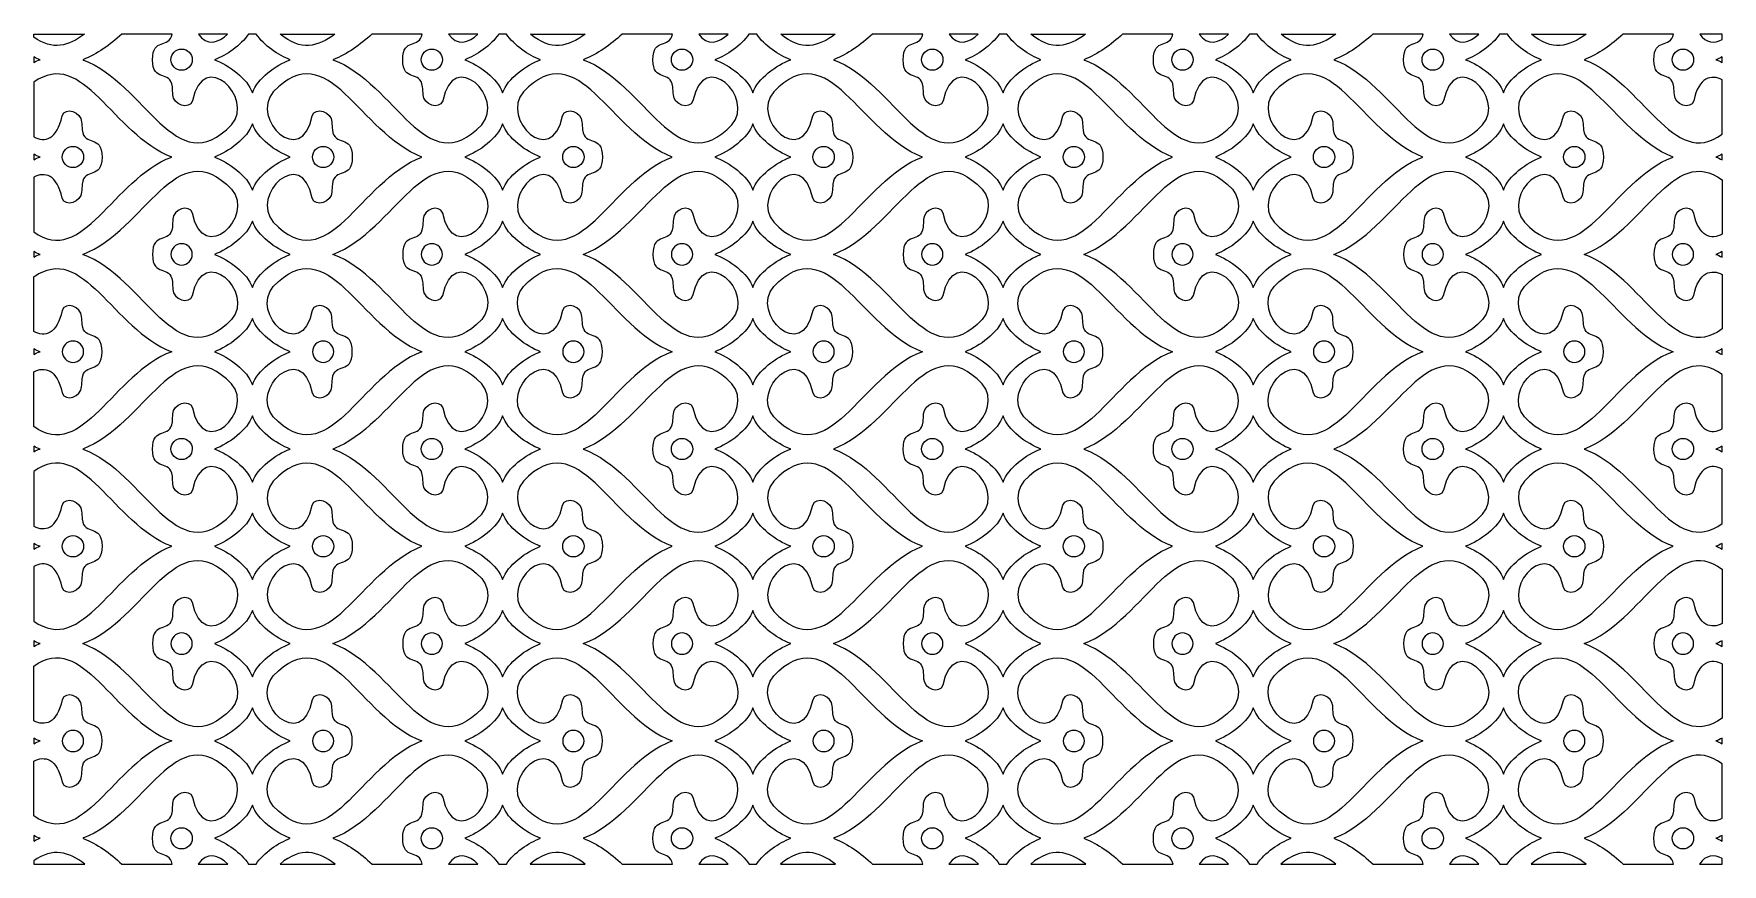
# Model space of a CAD drawing. Header units: millimetres. Extents: x -1200 to 1200, y -590 to 590.
import ezdxf

# ---------------------------------------------------------------- set-up
doc = ezdxf.new("R2010")
doc.units = ezdxf.units.MM
doc.header["$MEASUREMENT"] = 0
doc.layers.add('Layer 1', color=7, linetype='Continuous')

msp = doc.modelspace()

# ---------------------------------------------------------------- linework, layer by layer
at = {"layer": 'Layer 1', "color": 250, "lineweight": 9}
for points, knots in [([(-1200.05, 585.7907), (-1173.1678, 566.2812), (-1150.3783, 572.7685), (-1127.7444, 589.9734), (-1127.7444, 589.9734), (-1200.05, 589.9734), (-1200.05, 589.9734), (-1200.05, 589.9734), (-1200.05, 585.7907), (-1200.05, 585.7907)], [0, 0, 0, 0, 0.333333333, 0.333333333, 0.333333333, 0.666666667, 0.666666667, 0.666666667, 1, 1, 1, 1]), ([(-1130.4006, 553.6268), (-1109.7599, 561.4145), (-1091.6473, 574.8698), (-1075.0214, 589.9734), (-1075.0214, 589.9734), (-1003.4793, 589.9734), (-1003.4793, 589.9734), (-1007.8698, 568.3625), (-1031.0249, 586.0766), (-1031.3145, 553.6268), (-1031.0145, 520.0309), (-1006.1818, 540.2421), (-1003.0797, 514.8335), (-1002.7877, 511.1199), (-1002.4878, 507.3991), (-1002.1877, 503.6928), (-1002.314, 489.5335), (-978.8943, 481.5634), (-974.4583, 495.1291), (-959.2712, 570.8047), (-885.5939, 499.7693), (-918.991, 460.8963), (-998.4699, 378.3729), (-1040.4946, 519.7124), (-1130.4006, 553.6268)], [0, 0, 0, 0, 0.125, 0.125, 0.125, 0.25, 0.25, 0.25, 0.375, 0.375, 0.375, 0.5, 0.5, 0.5, 0.625, 0.625, 0.625, 0.75, 0.75, 0.75, 0.875, 0.875, 0.875, 1, 1, 1, 1]), ([(-924.5241, 589.9734), (-936.9413, 577.152), (-954.7546, 572.8917), (-966.1332, 589.9734), (-966.1332, 589.9734), (-924.5241, 589.9734), (-924.5241, 589.9734)], [0, 0, 0, 0, 0.5, 0.5, 0.5, 1, 1, 1, 1]), ([(-889.3275, 506.4652), (-896.3764, 527.0093), (-922.8273, 546.0983), (-943.2002, 553.6412), (-926.4707, 559.8233), (-905.6455, 573.7916), (-894.8278, 589.9734), (-894.8278, 589.9734), (-883.8272, 589.9734), (-883.8272, 589.9734), (-873.0096, 573.7916), (-852.1844, 559.8233), (-835.4549, 553.6412), (-855.8278, 546.0983), (-882.2866, 527.0093), (-889.3275, 506.4652)], [0, 0, 0, 0, 0.2, 0.2, 0.2, 0.4, 0.4, 0.4, 0.6, 0.6, 0.6, 0.8, 0.8, 0.8, 1, 1, 1, 1]), ([(-648.2543, 415.2334), (-738.1604, 381.319), (-780.193, 239.9721), (-859.6639, 322.4812), (-893.061, 361.3686), (-819.3838, 432.4113), (-804.2049, 356.7357), (-799.7609, 343.17), (-776.341, 351.1255), (-776.4673, 365.2993), (-776.1674, 369.0056), (-775.8753, 372.712), (-775.5753, 376.4183), (-772.4732, 401.8341), (-747.6405, 381.6303), (-747.3405, 415.2334), (-747.6405, 448.8363), (-772.4732, 428.6253), (-775.5753, 454.0411), (-775.8753, 457.7474), (-776.1674, 461.461), (-776.4673, 465.1745), (-776.341, 479.3338), (-799.7609, 487.2966), (-804.2049, 473.7309), (-819.3838, 398.0627), (-893.061, 469.098), (-859.6639, 507.9854), (-780.193, 590.4945), (-738.1604, 449.1549), (-648.2543, 415.2334)], [0, 0, 0, 0, 0.1, 0.1, 0.1, 0.2, 0.2, 0.2, 0.3, 0.3, 0.3, 0.4, 0.4, 0.4, 0.5, 0.5, 0.5, 0.6, 0.6, 0.6, 0.7, 0.7, 0.7, 0.8, 0.8, 0.8, 0.9, 0.9, 0.9, 1, 1, 1, 1]), ([(-849.715, 589.9734), (-820.4795, 565.4763), (-796.1855, 571.6462), (-772.0665, 589.9734), (-772.0665, 589.9734), (-849.715, 589.9734), (-849.715, 589.9734)], [0, 0, 0, 0, 0.5, 0.5, 0.5, 1, 1, 1, 1]), ([(-774.7228, 553.6268), (-754.0821, 561.4145), (-735.9694, 574.8698), (-719.3435, 589.9734), (-719.3435, 589.9734), (-647.8016, 589.9734), (-647.8016, 589.9734), (-652.192, 568.3625), (-675.3471, 586.0766), (-675.6367, 553.6268), (-675.3367, 520.0309), (-650.504, 540.2421), (-647.402, 514.8335), (-647.1098, 511.1199), (-646.8098, 507.3991), (-646.5099, 503.6928), (-646.6363, 489.5335), (-623.2165, 481.5634), (-618.7803, 495.1291), (-603.5933, 570.8047), (-529.9161, 499.7693), (-563.3132, 460.8963), (-642.792, 378.3729), (-684.8167, 519.7124), (-774.7228, 553.6268)], [0, 0, 0, 0, 0.125, 0.125, 0.125, 0.25, 0.25, 0.25, 0.375, 0.375, 0.375, 0.5, 0.5, 0.5, 0.625, 0.625, 0.625, 0.75, 0.75, 0.75, 0.875, 0.875, 0.875, 1, 1, 1, 1]), ([(-568.8462, 589.9734), (-581.2634, 577.152), (-599.0767, 572.8917), (-610.4552, 589.9734), (-610.4552, 589.9734), (-568.8462, 589.9734), (-568.8462, 589.9734)], [0, 0, 0, 0, 0.5, 0.5, 0.5, 1, 1, 1, 1]), ([(-533.6498, 506.4652), (-540.6985, 527.0093), (-567.1495, 546.0983), (-587.5224, 553.6412), (-570.7929, 559.8233), (-549.9675, 573.7916), (-539.15, 589.9734), (-539.15, 589.9734), (-528.1495, 589.9734), (-528.1495, 589.9734), (-517.3319, 573.7916), (-496.5067, 559.8233), (-479.7772, 553.6412), (-500.1501, 546.0983), (-526.6087, 527.0093), (-533.6498, 506.4652)], [0, 0, 0, 0, 0.2, 0.2, 0.2, 0.4, 0.4, 0.4, 0.6, 0.6, 0.6, 0.8, 0.8, 0.8, 1, 1, 1, 1]), ([(-292.5766, 415.2334), (-382.4827, 381.319), (-424.5152, 239.9721), (-503.9863, 322.4812), (-537.3834, 361.3686), (-463.7061, 432.4113), (-448.527, 356.7357), (-444.083, 343.17), (-420.6633, 351.1255), (-420.7895, 365.2993), (-420.4896, 369.0056), (-420.1974, 372.712), (-419.8976, 376.4183), (-416.7954, 401.8341), (-391.9626, 381.6303), (-391.6629, 415.2334), (-391.9626, 448.8363), (-416.7954, 428.6253), (-419.8976, 454.0411), (-420.1974, 457.7474), (-420.4896, 461.461), (-420.7895, 465.1745), (-420.6633, 479.3338), (-444.083, 487.2966), (-448.527, 473.7309), (-463.7061, 398.0627), (-537.3834, 469.098), (-503.9863, 507.9854), (-424.5152, 590.4945), (-382.4827, 449.1549), (-292.5766, 415.2334)], [0, 0, 0, 0, 0.1, 0.1, 0.1, 0.2, 0.2, 0.2, 0.3, 0.3, 0.3, 0.4, 0.4, 0.4, 0.5, 0.5, 0.5, 0.6, 0.6, 0.6, 0.7, 0.7, 0.7, 0.8, 0.8, 0.8, 0.9, 0.9, 0.9, 1, 1, 1, 1]), ([(-494.0374, 589.9734), (-464.8018, 565.4763), (-440.5077, 571.6462), (-416.3887, 589.9734), (-416.3887, 589.9734), (-494.0374, 589.9734), (-494.0374, 589.9734)], [0, 0, 0, 0, 0.5, 0.5, 0.5, 1, 1, 1, 1]), ([(-419.0451, 553.6268), (-398.4044, 561.4145), (-380.2917, 574.8698), (-363.6658, 589.9734), (-363.6658, 589.9734), (-292.1237, 589.9734), (-292.1237, 589.9734), (-296.5142, 568.3625), (-319.6693, 586.0766), (-319.9588, 553.6268), (-319.6589, 520.0309), (-294.8262, 540.2421), (-291.7241, 514.8335), (-291.4319, 511.1199), (-291.1322, 507.3991), (-290.8322, 503.6928), (-290.9584, 489.5335), (-267.5387, 481.5634), (-263.1025, 495.1291), (-247.9156, 570.8047), (-174.2383, 499.7693), (-207.6355, 460.8963), (-287.1143, 378.3729), (-329.139, 519.7124), (-419.0451, 553.6268)], [0, 0, 0, 0, 0.125, 0.125, 0.125, 0.25, 0.25, 0.25, 0.375, 0.375, 0.375, 0.5, 0.5, 0.5, 0.625, 0.625, 0.625, 0.75, 0.75, 0.75, 0.875, 0.875, 0.875, 1, 1, 1, 1]), ([(-213.1685, 589.9734), (-225.5856, 577.152), (-243.3989, 572.8917), (-254.7774, 589.9734), (-254.7774, 589.9734), (-213.1685, 589.9734), (-213.1685, 589.9734)], [0, 0, 0, 0, 0.5, 0.5, 0.5, 1, 1, 1, 1]), ([(-177.9719, 506.4652), (-185.0207, 527.0093), (-211.4716, 546.0983), (-231.8445, 553.6412), (-215.115, 559.8233), (-194.2897, 573.7916), (-183.4721, 589.9734), (-183.4721, 589.9734), (-172.4717, 589.9734), (-172.4717, 589.9734), (-161.6541, 573.7916), (-140.8288, 559.8233), (-124.0992, 553.6412), (-144.4722, 546.0983), (-170.9311, 527.0093), (-177.9719, 506.4652)], [0, 0, 0, 0, 0.2, 0.2, 0.2, 0.4, 0.4, 0.4, 0.6, 0.6, 0.6, 0.8, 0.8, 0.8, 1, 1, 1, 1]), ([(63.1012, 415.2334), (-26.8048, 381.319), (-68.8373, 239.9721), (-148.3085, 322.4812), (-181.7055, 361.3686), (-108.0282, 432.4113), (-92.8492, 356.7357), (-88.4051, 343.17), (-64.9854, 351.1255), (-65.1118, 365.2993), (-64.8118, 369.0056), (-64.5197, 372.712), (-64.2197, 376.4183), (-61.1176, 401.8341), (-36.2849, 381.6303), (-35.9849, 415.2334), (-36.2849, 448.8363), (-61.1176, 428.6253), (-64.2197, 454.0411), (-64.5197, 457.7474), (-64.8118, 461.461), (-65.1118, 465.1745), (-64.9854, 479.3338), (-88.4051, 487.2966), (-92.8492, 473.7309), (-108.0282, 398.0627), (-181.7055, 469.098), (-148.3085, 507.9854), (-68.8373, 590.4945), (-26.8048, 449.1549), (63.1012, 415.2334)], [0, 0, 0, 0, 0.1, 0.1, 0.1, 0.2, 0.2, 0.2, 0.3, 0.3, 0.3, 0.4, 0.4, 0.4, 0.5, 0.5, 0.5, 0.6, 0.6, 0.6, 0.7, 0.7, 0.7, 0.8, 0.8, 0.8, 0.9, 0.9, 0.9, 1, 1, 1, 1]), ([(-138.3596, 589.9734), (-109.124, 565.4763), (-84.8299, 571.6462), (-60.7109, 589.9734), (-60.7109, 589.9734), (-138.3596, 589.9734), (-138.3596, 589.9734)], [0, 0, 0, 0, 0.5, 0.5, 0.5, 1, 1, 1, 1]), ([(-63.3672, 553.6268), (-42.7265, 561.4145), (-24.6138, 574.8698), (-7.9879, 589.9734), (-7.9879, 589.9734), (63.5543, 589.9734), (63.5543, 589.9734), (59.1636, 568.3625), (36.0084, 586.0766), (35.719, 553.6268), (36.0188, 520.0309), (60.8516, 540.2421), (63.9539, 514.8335), (64.2457, 511.1199), (64.5457, 507.3991), (64.8457, 503.6928), (64.7195, 489.5335), (88.1393, 481.5634), (92.5753, 495.1291), (107.7623, 570.8047), (181.4396, 499.7693), (148.0424, 460.8963), (68.5635, 378.3729), (26.5389, 519.7124), (-63.3672, 553.6268)], [0, 0, 0, 0, 0.125, 0.125, 0.125, 0.25, 0.25, 0.25, 0.375, 0.375, 0.375, 0.5, 0.5, 0.5, 0.625, 0.625, 0.625, 0.75, 0.75, 0.75, 0.875, 0.875, 0.875, 1, 1, 1, 1]), ([(142.5094, 589.9734), (130.0922, 577.152), (112.2789, 572.8917), (100.9004, 589.9734), (100.9004, 589.9734), (142.5094, 589.9734), (142.5094, 589.9734)], [0, 0, 0, 0, 0.5, 0.5, 0.5, 1, 1, 1, 1]), ([(177.706, 506.4652), (170.6571, 527.0093), (144.2063, 546.0983), (123.8334, 553.6412), (140.5629, 559.8233), (161.3881, 573.7916), (172.2057, 589.9734), (172.2057, 589.9734), (183.2062, 589.9734), (183.2062, 589.9734), (194.0237, 573.7916), (214.8492, 559.8233), (231.5787, 553.6412), (211.2058, 546.0983), (184.7469, 527.0093), (177.706, 506.4652)], [0, 0, 0, 0, 0.2, 0.2, 0.2, 0.4, 0.4, 0.4, 0.6, 0.6, 0.6, 0.8, 0.8, 0.8, 1, 1, 1, 1]), ([(418.779, 415.2334), (328.8728, 381.319), (286.8403, 239.9721), (207.3694, 322.4812), (173.9722, 361.3686), (247.6495, 432.4113), (262.8287, 356.7357), (267.2726, 343.17), (290.6926, 351.1255), (290.566, 365.2993), (290.8661, 369.0056), (291.1582, 372.712), (291.4582, 376.4183), (294.5602, 401.8341), (319.393, 381.6303), (319.6928, 415.2334), (319.393, 448.8363), (294.5602, 428.6253), (291.4582, 454.0411), (291.1582, 457.7474), (290.8661, 461.461), (290.566, 465.1745), (290.6926, 479.3338), (267.2726, 487.2966), (262.8287, 473.7309), (247.6495, 398.0627), (173.9722, 469.098), (207.3694, 507.9854), (286.8403, 590.4945), (328.8728, 449.1549), (418.779, 415.2334)], [0, 0, 0, 0, 0.1, 0.1, 0.1, 0.2, 0.2, 0.2, 0.3, 0.3, 0.3, 0.4, 0.4, 0.4, 0.5, 0.5, 0.5, 0.6, 0.6, 0.6, 0.7, 0.7, 0.7, 0.8, 0.8, 0.8, 0.9, 0.9, 0.9, 1, 1, 1, 1]), ([(217.3183, 589.9734), (246.5538, 565.4763), (270.8478, 571.6462), (294.9668, 589.9734), (294.9668, 589.9734), (217.3183, 589.9734), (217.3183, 589.9734)], [0, 0, 0, 0, 0.5, 0.5, 0.5, 1, 1, 1, 1]), ([(292.3105, 553.6268), (312.9512, 561.4145), (331.0639, 574.8698), (347.6898, 589.9734), (347.6898, 589.9734), (419.2319, 589.9734), (419.2319, 589.9734), (414.8414, 568.3625), (391.6863, 586.0766), (391.3967, 553.6268), (391.6967, 520.0309), (416.5294, 540.2421), (419.6315, 514.8335), (419.9236, 511.1199), (420.2236, 507.3991), (420.5234, 503.6928), (420.3971, 489.5335), (443.8169, 481.5634), (448.2531, 495.1291), (463.44, 570.8047), (537.1173, 499.7693), (503.7201, 460.8963), (424.2413, 378.3729), (382.2166, 519.7124), (292.3105, 553.6268)], [0, 0, 0, 0, 0.125, 0.125, 0.125, 0.25, 0.25, 0.25, 0.375, 0.375, 0.375, 0.5, 0.5, 0.5, 0.625, 0.625, 0.625, 0.75, 0.75, 0.75, 0.875, 0.875, 0.875, 1, 1, 1, 1]), ([(498.1871, 589.9734), (485.77, 577.152), (467.9567, 572.8917), (456.5782, 589.9734), (456.5782, 589.9734), (498.1871, 589.9734), (498.1871, 589.9734)], [0, 0, 0, 0, 0.5, 0.5, 0.5, 1, 1, 1, 1]), ([(533.3837, 506.4652), (526.3349, 527.0093), (499.8839, 546.0983), (479.511, 553.6412), (496.2405, 559.8233), (517.0659, 573.7916), (527.8835, 589.9734), (527.8835, 589.9734), (538.884, 589.9734), (538.884, 589.9734), (549.7016, 573.7916), (570.5268, 559.8233), (587.2563, 553.6412), (566.8834, 546.0983), (540.4247, 527.0093), (533.3837, 506.4652)], [0, 0, 0, 0, 0.2, 0.2, 0.2, 0.4, 0.4, 0.4, 0.6, 0.6, 0.6, 0.8, 0.8, 0.8, 1, 1, 1, 1]), ([(774.4569, 415.2334), (684.5508, 381.319), (642.5182, 239.9721), (563.0473, 322.4812), (529.6501, 361.3686), (603.3273, 432.4113), (618.5064, 356.7357), (622.9503, 343.17), (646.3702, 351.1255), (646.244, 365.2993), (646.544, 369.0056), (646.8359, 372.712), (647.1358, 376.4183), (650.238, 401.8341), (675.0707, 381.6303), (675.3707, 415.2334), (675.0707, 448.8363), (650.238, 428.6253), (647.1358, 454.0411), (646.8359, 457.7474), (646.544, 461.461), (646.244, 465.1745), (646.3702, 479.3338), (622.9503, 487.2966), (618.5064, 473.7309), (603.3273, 398.0627), (529.6501, 469.098), (563.0473, 507.9854), (642.5182, 590.4945), (684.5508, 449.1549), (774.4569, 415.2334)], [0, 0, 0, 0, 0.1, 0.1, 0.1, 0.2, 0.2, 0.2, 0.3, 0.3, 0.3, 0.4, 0.4, 0.4, 0.5, 0.5, 0.5, 0.6, 0.6, 0.6, 0.7, 0.7, 0.7, 0.8, 0.8, 0.8, 0.9, 0.9, 0.9, 1, 1, 1, 1]), ([(572.9962, 589.9734), (602.2317, 565.4763), (626.5257, 571.6462), (650.6447, 589.9734), (650.6447, 589.9734), (572.9962, 589.9734), (572.9962, 589.9734)], [0, 0, 0, 0, 0.5, 0.5, 0.5, 1, 1, 1, 1]), ([(647.9884, 553.6268), (668.6291, 561.4145), (686.7418, 574.8698), (703.3677, 589.9734), (703.3677, 589.9734), (774.9098, 589.9734), (774.9098, 589.9734), (770.5192, 568.3625), (747.364, 586.0766), (747.0746, 553.6268), (747.3744, 520.0309), (772.2072, 540.2421), (775.3094, 514.8335), (775.6013, 511.1199), (775.9014, 507.3991), (776.2013, 503.6928), (776.0751, 489.5335), (799.4948, 481.5634), (803.9308, 495.1291), (819.1179, 570.8047), (892.7952, 499.7693), (859.3981, 460.8963), (779.919, 378.3729), (737.8945, 519.7124), (647.9884, 553.6268)], [0, 0, 0, 0, 0.125, 0.125, 0.125, 0.25, 0.25, 0.25, 0.375, 0.375, 0.375, 0.5, 0.5, 0.5, 0.625, 0.625, 0.625, 0.75, 0.75, 0.75, 0.875, 0.875, 0.875, 1, 1, 1, 1]), ([(853.865, 589.9734), (841.4478, 577.152), (823.6345, 572.8917), (812.2559, 589.9734), (812.2559, 589.9734), (853.865, 589.9734), (853.865, 589.9734)], [0, 0, 0, 0, 0.5, 0.5, 0.5, 1, 1, 1, 1]), ([(889.0616, 506.4652), (882.0127, 527.0093), (855.5619, 546.0983), (835.1889, 553.6412), (851.9185, 559.8233), (872.7437, 573.7916), (883.5613, 589.9734), (883.5613, 589.9734), (894.5618, 589.9734), (894.5618, 589.9734), (905.3793, 573.7916), (926.2047, 559.8233), (942.9342, 553.6412), (922.5613, 546.0983), (896.1024, 527.0093), (889.0616, 506.4652)], [0, 0, 0, 0, 0.2, 0.2, 0.2, 0.4, 0.4, 0.4, 0.6, 0.6, 0.6, 0.8, 0.8, 0.8, 1, 1, 1, 1]), ([(1130.1348, 415.2334), (1040.2285, 381.319), (998.1962, 239.9721), (918.725, 322.4812), (885.328, 361.3686), (959.0052, 432.4113), (974.1841, 356.7357), (978.6282, 343.17), (1002.0481, 351.1255), (1001.9218, 365.2993), (1002.2216, 369.0056), (1002.5137, 372.712), (1002.8138, 376.4183), (1005.9158, 401.8341), (1030.7486, 381.6303), (1031.0485, 415.2334), (1030.7486, 448.8363), (1005.9158, 428.6253), (1002.8138, 454.0411), (1002.5137, 457.7474), (1002.2216, 461.461), (1001.9218, 465.1745), (1002.0481, 479.3338), (978.6282, 487.2966), (974.1841, 473.7309), (959.0052, 398.0627), (885.328, 469.098), (918.725, 507.9854), (998.1962, 590.4945), (1040.2285, 449.1549), (1130.1348, 415.2334)], [0, 0, 0, 0, 0.1, 0.1, 0.1, 0.2, 0.2, 0.2, 0.3, 0.3, 0.3, 0.4, 0.4, 0.4, 0.5, 0.5, 0.5, 0.6, 0.6, 0.6, 0.7, 0.7, 0.7, 0.8, 0.8, 0.8, 0.9, 0.9, 0.9, 1, 1, 1, 1]), ([(928.6739, 589.9734), (957.9095, 565.4763), (982.2036, 571.6462), (1006.3226, 589.9734), (1006.3226, 589.9734), (928.6739, 589.9734), (928.6739, 589.9734)], [0, 0, 0, 0, 0.5, 0.5, 0.5, 1, 1, 1, 1]), ([(1003.6661, 553.6268), (1024.3069, 561.4145), (1042.4195, 574.8698), (1059.0455, 589.9734), (1059.0455, 589.9734), (1130.5875, 589.9734), (1130.5875, 589.9734), (1126.1971, 568.3625), (1103.0419, 586.0766), (1102.7522, 553.6268), (1103.0523, 520.0309), (1127.8851, 540.2421), (1130.9871, 514.8335), (1131.2793, 511.1199), (1131.5792, 507.3991), (1131.8791, 503.6928), (1131.7528, 489.5335), (1155.1726, 481.5634), (1159.6088, 495.1291), (1166.3539, 528.74), (1184.6345, 533.398), (1199.95, 524.799), (1199.95, 524.799), (1199.95, 447.5128), (1199.95, 447.5128), (1129.9019, 396.4135), (1087.6956, 521.9292), (1003.6661, 553.6268)], [0, 0, 0, 0, 0.111111111, 0.111111111, 0.111111111, 0.222222222, 0.222222222, 0.222222222, 0.333333333, 0.333333333, 0.333333333, 0.444444444, 0.444444444, 0.444444444, 0.555555556, 0.555555556, 0.555555556, 0.666666667, 0.666666667, 0.666666667, 0.777777778, 0.777777778, 0.777777778, 0.888888889, 0.888888889, 0.888888889, 1, 1, 1, 1]), ([(1199.95, 582.4665), (1189.033, 576.3358), (1176.613, 576.9438), (1167.9338, 589.9734), (1167.9338, 589.9734), (1199.95, 589.9734), (1199.95, 589.9734), (1199.95, 589.9734), (1199.95, 582.4665), (1199.95, 582.4665)], [0, 0, 0, 0, 0.333333333, 0.333333333, 0.333333333, 0.666666667, 0.666666667, 0.666666667, 1, 1, 1, 1]), ([(-1003.9322, 415.2334), (-1087.8944, 383.5612), (-1130.108, 258.2184), (-1200.05, 308.9823), (-1200.05, 308.9823), (-1200.05, 386.4961), (-1200.05, 386.4961), (-1184.7701, 394.97), (-1166.5997, 390.224), (-1159.8826, 356.7357), (-1155.4387, 343.17), (-1132.0188, 351.1255), (-1132.1451, 365.2993), (-1131.8451, 369.0056), (-1131.5532, 372.712), (-1131.2532, 376.4183), (-1128.151, 401.8341), (-1103.3184, 381.6303), (-1103.0184, 415.2334), (-1103.3184, 448.8363), (-1128.151, 428.6253), (-1131.2532, 454.0411), (-1131.5532, 457.7474), (-1131.8451, 461.461), (-1132.1451, 465.1745), (-1132.0188, 479.3338), (-1155.4387, 487.2966), (-1159.8826, 473.7309), (-1166.5997, 440.2458), (-1184.7701, 435.5003), (-1200.05, 443.9735), (-1200.05, 443.9735), (-1200.05, 521.4844), (-1200.05, 521.4844), (-1130.108, 572.2491), (-1087.8944, 446.9123), (-1003.9322, 415.2334)], [0, 0, 0, 0, 0.083333333, 0.083333333, 0.083333333, 0.166666667, 0.166666667, 0.166666667, 0.25, 0.25, 0.25, 0.333333333, 0.333333333, 0.333333333, 0.416666667, 0.416666667, 0.416666667, 0.5, 0.5, 0.5, 0.583333333, 0.583333333, 0.583333333, 0.666666667, 0.666666667, 0.666666667, 0.75, 0.75, 0.75, 0.833333333, 0.833333333, 0.833333333, 0.916666667, 0.916666667, 0.916666667, 1, 1, 1, 1]), ([(-1200.05, 557.4902), (-1197.0041, 555.9963), (-1194.0077, 554.7037), (-1191.1327, 553.6412), (-1194.0077, 552.5773), (-1197.0041, 551.2832), (-1200.05, 549.7876), (-1200.05, 549.7876), (-1200.05, 557.4902), (-1200.05, 557.4902)], [0, 0, 0, 0, 0.333333333, 0.333333333, 0.333333333, 0.666666667, 0.666666667, 0.666666667, 1, 1, 1, 1]), ([(-974.8134, 553.6268), (-974.8134, 561.9804), (-981.6018, 568.7706), (-989.9292, 568.7706), (-998.2568, 568.7706), (-1005.053, 561.9804), (-1005.053, 553.6268), (-1005.053, 545.2875), (-998.2568, 538.4902), (-989.9292, 538.4902), (-981.6018, 538.4902), (-974.8134, 545.2875), (-974.8134, 553.6268)], [0, 0, 0, 0, 0.25, 0.25, 0.25, 0.5, 0.5, 0.5, 0.75, 0.75, 0.75, 1, 1, 1, 1]), ([(-619.1354, 553.6268), (-619.1354, 561.9804), (-625.9238, 568.7706), (-634.2515, 568.7706), (-642.579, 568.7706), (-649.3754, 561.9804), (-649.3754, 553.6268), (-649.3754, 545.2875), (-642.579, 538.4902), (-634.2515, 538.4902), (-625.9238, 538.4902), (-619.1354, 545.2875), (-619.1354, 553.6268)], [0, 0, 0, 0, 0.25, 0.25, 0.25, 0.5, 0.5, 0.5, 0.75, 0.75, 0.75, 1, 1, 1, 1]), ([(-263.4578, 553.6268), (-263.4578, 561.9804), (-270.246, 568.7706), (-278.5736, 568.7706), (-286.9012, 568.7706), (-293.6974, 561.9804), (-293.6974, 553.6268), (-293.6974, 545.2875), (-286.9012, 538.4902), (-278.5736, 538.4902), (-270.246, 538.4902), (-263.4578, 545.2875), (-263.4578, 553.6268)], [0, 0, 0, 0, 0.25, 0.25, 0.25, 0.5, 0.5, 0.5, 0.75, 0.75, 0.75, 1, 1, 1, 1]), ([(92.2201, 553.6268), (92.2201, 561.9804), (85.4317, 568.7706), (77.1042, 568.7706), (68.7768, 568.7706), (61.9805, 561.9804), (61.9805, 553.6268), (61.9805, 545.2875), (68.7768, 538.4902), (77.1042, 538.4902), (85.4317, 538.4902), (92.2201, 545.2875), (92.2201, 553.6268)], [0, 0, 0, 0, 0.25, 0.25, 0.25, 0.5, 0.5, 0.5, 0.75, 0.75, 0.75, 1, 1, 1, 1]), ([(447.8978, 553.6268), (447.8978, 561.9804), (441.1095, 568.7706), (432.782, 568.7706), (424.4544, 568.7706), (417.6582, 561.9804), (417.6582, 553.6268), (417.6582, 545.2875), (424.4544, 538.4902), (432.782, 538.4902), (441.1095, 538.4902), (447.8978, 545.2875), (447.8978, 553.6268)], [0, 0, 0, 0, 0.25, 0.25, 0.25, 0.5, 0.5, 0.5, 0.75, 0.75, 0.75, 1, 1, 1, 1]), ([(803.5758, 553.6268), (803.5758, 561.9804), (796.7873, 568.7706), (788.4597, 568.7706), (780.1323, 568.7706), (773.336, 561.9804), (773.336, 553.6268), (773.336, 545.2875), (780.1323, 538.4902), (788.4597, 538.4902), (796.7873, 538.4902), (803.5758, 545.2875), (803.5758, 553.6268)], [0, 0, 0, 0, 0.25, 0.25, 0.25, 0.5, 0.5, 0.5, 0.75, 0.75, 0.75, 1, 1, 1, 1]), ([(1159.2536, 553.6268), (1159.2536, 561.9804), (1152.4653, 568.7706), (1144.1375, 568.7706), (1135.81, 568.7706), (1129.0137, 561.9804), (1129.0137, 553.6268), (1129.0137, 545.2875), (1135.81, 538.4902), (1144.1375, 538.4902), (1152.4653, 538.4902), (1159.2536, 545.2875), (1159.2536, 553.6268)], [0, 0, 0, 0, 0.25, 0.25, 0.25, 0.5, 0.5, 0.5, 0.75, 0.75, 0.75, 1, 1, 1, 1]), ([(1199.95, 549.7049), (1196.8474, 551.2353), (1193.7944, 552.5578), (1190.8667, 553.6412), (1193.7944, 554.7232), (1196.8474, 556.0441), (1199.95, 557.5728), (1199.95, 557.5728), (1199.95, 549.7049), (1199.95, 549.7049)], [0, 0, 0, 0, 0.333333333, 0.333333333, 0.333333333, 0.666666667, 0.666666667, 0.666666667, 1, 1, 1, 1]), ([(-889.3275, 368.0718), (-896.3764, 388.6159), (-922.8273, 407.7049), (-943.2002, 415.2334), (-922.8273, 422.7691), (-896.3764, 441.8436), (-889.3275, 462.3948), (-882.2786, 441.8436), (-855.8278, 422.7691), (-835.4549, 415.2334), (-855.8278, 407.7049), (-882.2866, 388.6159), (-889.3275, 368.0718)], [0, 0, 0, 0, 0.25, 0.25, 0.25, 0.5, 0.5, 0.5, 0.75, 0.75, 0.75, 1, 1, 1, 1]), ([(-533.6498, 368.0718), (-540.6985, 388.6159), (-567.1495, 407.7049), (-587.5224, 415.2334), (-567.1495, 422.7691), (-540.6985, 441.8436), (-533.6498, 462.3948), (-526.6009, 441.8436), (-500.1501, 422.7691), (-479.7772, 415.2334), (-500.1501, 407.7049), (-526.6087, 388.6159), (-533.6498, 368.0718)], [0, 0, 0, 0, 0.25, 0.25, 0.25, 0.5, 0.5, 0.5, 0.75, 0.75, 0.75, 1, 1, 1, 1]), ([(-177.9719, 368.0718), (-185.0207, 388.6159), (-211.4716, 407.7049), (-231.8445, 415.2334), (-211.4716, 422.7691), (-185.0207, 441.8436), (-177.9719, 462.3948), (-170.9231, 441.8436), (-144.4722, 422.7691), (-124.0992, 415.2334), (-144.4722, 407.7049), (-170.9311, 388.6159), (-177.9719, 368.0718)], [0, 0, 0, 0, 0.25, 0.25, 0.25, 0.5, 0.5, 0.5, 0.75, 0.75, 0.75, 1, 1, 1, 1]), ([(177.706, 368.0718), (170.6571, 388.6159), (144.2063, 407.7049), (123.8334, 415.2334), (144.2063, 422.7691), (170.6571, 441.8436), (177.706, 462.3948), (184.7547, 441.8436), (211.2058, 422.7691), (231.5787, 415.2334), (211.2058, 407.7049), (184.7469, 388.6159), (177.706, 368.0718)], [0, 0, 0, 0, 0.25, 0.25, 0.25, 0.5, 0.5, 0.5, 0.75, 0.75, 0.75, 1, 1, 1, 1]), ([(533.3837, 368.0718), (526.3349, 388.6159), (499.8839, 407.7049), (479.511, 415.2334), (499.8839, 422.7691), (526.3349, 441.8436), (533.3837, 462.3948), (540.4326, 441.8436), (566.8834, 422.7691), (587.2563, 415.2334), (566.8834, 407.7049), (540.4247, 388.6159), (533.3837, 368.0718)], [0, 0, 0, 0, 0.25, 0.25, 0.25, 0.5, 0.5, 0.5, 0.75, 0.75, 0.75, 1, 1, 1, 1]), ([(889.0616, 368.0718), (882.0127, 388.6159), (855.5619, 407.7049), (835.1889, 415.2334), (855.5619, 422.7691), (882.0127, 441.8436), (889.0616, 462.3948), (896.1103, 441.8436), (922.5613, 422.7691), (942.9342, 415.2334), (922.5613, 407.7049), (896.1024, 388.6159), (889.0616, 368.0718)], [0, 0, 0, 0, 0.25, 0.25, 0.25, 0.5, 0.5, 0.5, 0.75, 0.75, 0.75, 1, 1, 1, 1]), ([(-1130.4006, 276.8326), (-1040.4946, 242.9184), (-998.4699, 101.5715), (-918.991, 184.0806), (-885.5939, 222.968), (-959.2712, 294.0105), (-974.4583, 218.3351), (-978.8943, 204.7694), (-1002.314, 212.7321), (-1002.1877, 226.8987), (-1002.4878, 230.605), (-1002.7877, 234.3186), (-1003.0797, 238.0249), (-1006.1818, 263.4407), (-1031.0145, 243.2297), (-1031.3145, 276.8326), (-1031.0145, 310.4284), (-1006.1818, 290.2319), (-1003.0797, 315.6477), (-1002.7877, 319.354), (-1002.4878, 323.0603), (-1002.1877, 326.7667), (-1002.314, 340.9404), (-978.8943, 348.896), (-974.4583, 335.3303), (-959.2712, 259.6547), (-885.5939, 330.6974), (-918.991, 369.5775), (-998.4699, 452.0939), (-1040.4946, 310.7469), (-1130.4006, 276.8326)], [0, 0, 0, 0, 0.1, 0.1, 0.1, 0.2, 0.2, 0.2, 0.3, 0.3, 0.3, 0.4, 0.4, 0.4, 0.5, 0.5, 0.5, 0.6, 0.6, 0.6, 0.7, 0.7, 0.7, 0.8, 0.8, 0.8, 0.9, 0.9, 0.9, 1, 1, 1, 1]), ([(-774.7228, 276.8326), (-684.8167, 242.9184), (-642.792, 101.5715), (-563.3132, 184.0806), (-529.9161, 222.968), (-603.5933, 294.0105), (-618.7803, 218.3351), (-623.2165, 204.7694), (-646.6363, 212.7321), (-646.5099, 226.8987), (-646.8098, 230.605), (-647.1098, 234.3186), (-647.402, 238.0249), (-650.504, 263.4407), (-675.3367, 243.2297), (-675.6367, 276.8326), (-675.3367, 310.4284), (-650.504, 290.2319), (-647.402, 315.6477), (-647.1098, 319.354), (-646.8098, 323.0603), (-646.5099, 326.7667), (-646.6363, 340.9404), (-623.2165, 348.896), (-618.7803, 335.3303), (-603.5933, 259.6547), (-529.9161, 330.6974), (-563.3132, 369.5775), (-642.792, 452.0939), (-684.8167, 310.7469), (-774.7228, 276.8326)], [0, 0, 0, 0, 0.1, 0.1, 0.1, 0.2, 0.2, 0.2, 0.3, 0.3, 0.3, 0.4, 0.4, 0.4, 0.5, 0.5, 0.5, 0.6, 0.6, 0.6, 0.7, 0.7, 0.7, 0.8, 0.8, 0.8, 0.9, 0.9, 0.9, 1, 1, 1, 1]), ([(-419.0451, 276.8326), (-329.139, 242.9184), (-287.1143, 101.5715), (-207.6355, 184.0806), (-174.2383, 222.968), (-247.9156, 294.0105), (-263.1025, 218.3351), (-267.5387, 204.7694), (-290.9584, 212.7321), (-290.8322, 226.8987), (-291.1322, 230.605), (-291.4319, 234.3186), (-291.7241, 238.0249), (-294.8262, 263.4407), (-319.6589, 243.2297), (-319.9588, 276.8326), (-319.6589, 310.4284), (-294.8262, 290.2319), (-291.7241, 315.6477), (-291.4319, 319.354), (-291.1322, 323.0603), (-290.8322, 326.7667), (-290.9584, 340.9404), (-267.5387, 348.896), (-263.1025, 335.3303), (-247.9156, 259.6547), (-174.2383, 330.6974), (-207.6355, 369.5775), (-287.1143, 452.0939), (-329.139, 310.7469), (-419.0451, 276.8326)], [0, 0, 0, 0, 0.1, 0.1, 0.1, 0.2, 0.2, 0.2, 0.3, 0.3, 0.3, 0.4, 0.4, 0.4, 0.5, 0.5, 0.5, 0.6, 0.6, 0.6, 0.7, 0.7, 0.7, 0.8, 0.8, 0.8, 0.9, 0.9, 0.9, 1, 1, 1, 1]), ([(-63.3672, 276.8326), (26.5389, 242.9184), (68.5635, 101.5715), (148.0424, 184.0806), (181.4396, 222.968), (107.7623, 294.0105), (92.5753, 218.3351), (88.1393, 204.7694), (64.7195, 212.7321), (64.8457, 226.8987), (64.5457, 230.605), (64.2457, 234.3186), (63.9539, 238.0249), (60.8516, 263.4407), (36.0188, 243.2297), (35.719, 276.8326), (36.0188, 310.4284), (60.8516, 290.2319), (63.9539, 315.6477), (64.2457, 319.354), (64.5457, 323.0603), (64.8457, 326.7667), (64.7195, 340.9404), (88.1393, 348.896), (92.5753, 335.3303), (107.7623, 259.6547), (181.4396, 330.6974), (148.0424, 369.5775), (68.5635, 452.0939), (26.5389, 310.7469), (-63.3672, 276.8326)], [0, 0, 0, 0, 0.1, 0.1, 0.1, 0.2, 0.2, 0.2, 0.3, 0.3, 0.3, 0.4, 0.4, 0.4, 0.5, 0.5, 0.5, 0.6, 0.6, 0.6, 0.7, 0.7, 0.7, 0.8, 0.8, 0.8, 0.9, 0.9, 0.9, 1, 1, 1, 1]), ([(292.3105, 276.8326), (382.2166, 242.9184), (424.2413, 101.5715), (503.7201, 184.0806), (537.1173, 222.968), (463.44, 294.0105), (448.2531, 218.3351), (443.8169, 204.7694), (420.3971, 212.7321), (420.5234, 226.8987), (420.2236, 230.605), (419.9236, 234.3186), (419.6315, 238.0249), (416.5294, 263.4407), (391.6967, 243.2297), (391.3967, 276.8326), (391.6967, 310.4284), (416.5294, 290.2319), (419.6315, 315.6477), (419.9236, 319.354), (420.2236, 323.0603), (420.5234, 326.7667), (420.3971, 340.9404), (443.8169, 348.896), (448.2531, 335.3303), (463.44, 259.6547), (537.1173, 330.6974), (503.7201, 369.5775), (424.2413, 452.0939), (382.2166, 310.7469), (292.3105, 276.8326)], [0, 0, 0, 0, 0.1, 0.1, 0.1, 0.2, 0.2, 0.2, 0.3, 0.3, 0.3, 0.4, 0.4, 0.4, 0.5, 0.5, 0.5, 0.6, 0.6, 0.6, 0.7, 0.7, 0.7, 0.8, 0.8, 0.8, 0.9, 0.9, 0.9, 1, 1, 1, 1]), ([(647.9884, 276.8326), (737.8945, 242.9184), (779.919, 101.5715), (859.3981, 184.0806), (892.7952, 222.968), (819.1179, 294.0105), (803.9308, 218.3351), (799.4948, 204.7694), (776.0751, 212.7321), (776.2013, 226.8987), (775.9014, 230.605), (775.6013, 234.3186), (775.3094, 238.0249), (772.2072, 263.4407), (747.3744, 243.2297), (747.0746, 276.8326), (747.3744, 310.4284), (772.2072, 290.2319), (775.3094, 315.6477), (775.6013, 319.354), (775.9014, 323.0603), (776.2013, 326.7667), (776.0751, 340.9404), (799.4948, 348.896), (803.9308, 335.3303), (819.1179, 259.6547), (892.7952, 330.6974), (859.3981, 369.5775), (779.919, 452.0939), (737.8945, 310.7469), (647.9884, 276.8326)], [0, 0, 0, 0, 0.1, 0.1, 0.1, 0.2, 0.2, 0.2, 0.3, 0.3, 0.3, 0.4, 0.4, 0.4, 0.5, 0.5, 0.5, 0.6, 0.6, 0.6, 0.7, 0.7, 0.7, 0.8, 0.8, 0.8, 0.9, 0.9, 0.9, 1, 1, 1, 1]), ([(1003.6661, 276.8326), (1087.6956, 245.1352), (1129.9019, 119.613), (1199.95, 170.6998), (1199.95, 170.6998), (1199.95, 248.0007), (1199.95, 248.0007), (1184.6345, 256.6025), (1166.3539, 251.9459), (1159.6088, 218.3351), (1155.1726, 204.7694), (1131.7528, 212.7321), (1131.8791, 226.8987), (1131.5792, 230.605), (1131.2793, 234.3186), (1130.9871, 238.0249), (1127.8851, 263.4407), (1103.0523, 243.2297), (1102.7522, 276.8326), (1103.0523, 310.4284), (1127.8851, 290.2319), (1130.9871, 315.6477), (1131.2793, 319.354), (1131.5792, 323.0603), (1131.8791, 326.7667), (1131.7528, 340.9404), (1155.1726, 348.896), (1159.6088, 335.3303), (1166.3539, 301.7194), (1184.6345, 297.0628), (1199.95, 305.664), (1199.95, 305.664), (1199.95, 382.9597), (1199.95, 382.9597), (1129.9019, 434.0525), (1087.6956, 308.5301), (1003.6661, 276.8326)], [0, 0, 0, 0, 0.083333333, 0.083333333, 0.083333333, 0.166666667, 0.166666667, 0.166666667, 0.25, 0.25, 0.25, 0.333333333, 0.333333333, 0.333333333, 0.416666667, 0.416666667, 0.416666667, 0.5, 0.5, 0.5, 0.583333333, 0.583333333, 0.583333333, 0.666666667, 0.666666667, 0.666666667, 0.75, 0.75, 0.75, 0.833333333, 0.833333333, 0.833333333, 0.916666667, 0.916666667, 0.916666667, 1, 1, 1, 1]), ([(-1200.05, 419.0836), (-1197.0041, 417.5889), (-1194.0077, 416.2959), (-1191.1327, 415.2334), (-1194.0077, 414.1695), (-1197.0041, 412.8753), (-1200.05, 411.3797), (-1200.05, 411.3797), (-1200.05, 419.0836), (-1200.05, 419.0836)], [0, 0, 0, 0, 0.333333333, 0.333333333, 0.333333333, 0.666666667, 0.666666667, 0.666666667, 1, 1, 1, 1]), ([(-1159.5195, 415.2334), (-1159.5195, 406.8941), (-1152.7311, 400.0968), (-1144.4037, 400.0968), (-1136.0761, 400.0968), (-1129.2878, 406.8941), (-1129.2878, 415.2334), (-1129.2878, 423.5726), (-1136.0761, 430.3772), (-1144.4037, 430.3772), (-1152.7311, 430.3772), (-1159.5195, 423.5726), (-1159.5195, 415.2334)], [0, 0, 0, 0, 0.25, 0.25, 0.25, 0.5, 0.5, 0.5, 0.75, 0.75, 0.75, 1, 1, 1, 1]), ([(-803.8416, 415.2334), (-803.8416, 406.8941), (-797.0534, 400.0968), (-788.7258, 400.0968), (-780.3982, 400.0968), (-773.6098, 406.8941), (-773.6098, 415.2334), (-773.6098, 423.5726), (-780.3982, 430.3772), (-788.7258, 430.3772), (-797.0534, 430.3772), (-803.8416, 423.5726), (-803.8416, 415.2334)], [0, 0, 0, 0, 0.25, 0.25, 0.25, 0.5, 0.5, 0.5, 0.75, 0.75, 0.75, 1, 1, 1, 1]), ([(-448.164, 415.2334), (-448.164, 406.8941), (-441.3757, 400.0968), (-433.0479, 400.0968), (-424.7205, 400.0968), (-417.9321, 406.8941), (-417.9321, 415.2334), (-417.9321, 423.5726), (-424.7205, 430.3772), (-433.0479, 430.3772), (-441.3757, 430.3772), (-448.164, 423.5726), (-448.164, 415.2334)], [0, 0, 0, 0, 0.25, 0.25, 0.25, 0.5, 0.5, 0.5, 0.75, 0.75, 0.75, 1, 1, 1, 1]), ([(-92.4861, 415.2334), (-92.4861, 406.8941), (-85.6977, 400.0968), (-77.3702, 400.0968), (-69.0426, 400.0968), (-62.2542, 406.8941), (-62.2542, 415.2334), (-62.2542, 423.5726), (-69.0426, 430.3772), (-77.3702, 430.3772), (-85.6977, 430.3772), (-92.4861, 423.5726), (-92.4861, 415.2334)], [0, 0, 0, 0, 0.25, 0.25, 0.25, 0.5, 0.5, 0.5, 0.75, 0.75, 0.75, 1, 1, 1, 1]), ([(263.1917, 415.2334), (263.1917, 406.8941), (269.9801, 400.0968), (278.3076, 400.0968), (286.6352, 400.0968), (293.4234, 406.8941), (293.4234, 415.2334), (293.4234, 423.5726), (286.6352, 430.3772), (278.3076, 430.3772), (269.9801, 430.3772), (263.1917, 423.5726), (263.1917, 415.2334)], [0, 0, 0, 0, 0.25, 0.25, 0.25, 0.5, 0.5, 0.5, 0.75, 0.75, 0.75, 1, 1, 1, 1]), ([(618.8696, 415.2334), (618.8696, 406.8941), (625.6578, 400.0968), (633.9854, 400.0968), (642.3129, 400.0968), (649.1014, 406.8941), (649.1014, 415.2334), (649.1014, 423.5726), (642.3129, 430.3772), (633.9854, 430.3772), (625.6578, 430.3772), (618.8696, 423.5726), (618.8696, 415.2334)], [0, 0, 0, 0, 0.25, 0.25, 0.25, 0.5, 0.5, 0.5, 0.75, 0.75, 0.75, 1, 1, 1, 1]), ([(974.5473, 415.2334), (974.5473, 406.8941), (981.3357, 400.0968), (989.6633, 400.0968), (997.9909, 400.0968), (1004.7871, 406.8941), (1004.7871, 415.2334), (1004.7871, 423.5726), (997.9909, 430.3772), (989.6633, 430.3772), (981.3357, 430.3772), (974.5473, 423.5726), (974.5473, 415.2334)], [0, 0, 0, 0, 0.25, 0.25, 0.25, 0.5, 0.5, 0.5, 0.75, 0.75, 0.75, 1, 1, 1, 1]), ([(1199.95, 411.3011), (1196.8474, 412.8302), (1193.7944, 414.1514), (1190.8667, 415.2334), (1193.7944, 416.3154), (1196.8474, 417.6366), (1199.95, 419.1656), (1199.95, 419.1656), (1199.95, 411.3011), (1199.95, 411.3011)], [0, 0, 0, 0, 0.333333333, 0.333333333, 0.333333333, 0.666666667, 0.666666667, 0.666666667, 1, 1, 1, 1]), ([(-889.3275, 229.664), (-896.3764, 250.2152), (-922.8273, 269.3041), (-943.2002, 276.8326), (-922.8273, 284.3611), (-896.3764, 303.4501), (-889.3275, 323.9941), (-882.2786, 303.4501), (-855.8278, 284.3611), (-835.4549, 276.8326), (-855.8278, 269.3041), (-882.2866, 250.2152), (-889.3275, 229.664)], [0, 0, 0, 0, 0.25, 0.25, 0.25, 0.5, 0.5, 0.5, 0.75, 0.75, 0.75, 1, 1, 1, 1]), ([(-648.2543, 138.4392), (-738.1604, 172.3535), (-780.193, 313.6931), (-859.6639, 231.1697), (-893.061, 192.2966), (-819.3838, 121.2613), (-804.2049, 196.9369), (-799.7609, 210.5026), (-776.341, 202.5397), (-776.4673, 188.3732), (-776.1674, 184.6668), (-775.8753, 180.9533), (-775.5753, 177.2325), (-772.4732, 151.8239), (-747.6405, 172.035), (-747.3405, 138.4392), (-747.6405, 104.8362), (-772.4732, 125.0401), (-775.5753, 99.6241), (-775.8753, 95.9179), (-776.1674, 92.2116), (-776.4673, 88.498), (-776.341, 74.3315), (-799.7609, 66.3614), (-804.2049, 79.9343), (-819.3838, 155.6027), (-893.061, 84.5672), (-859.6639, 45.6871), (-780.193, -36.8293), (-738.1604, 104.5249), (-648.2543, 138.4392)], [0, 0, 0, 0, 0.1, 0.1, 0.1, 0.2, 0.2, 0.2, 0.3, 0.3, 0.3, 0.4, 0.4, 0.4, 0.5, 0.5, 0.5, 0.6, 0.6, 0.6, 0.7, 0.7, 0.7, 0.8, 0.8, 0.8, 0.9, 0.9, 0.9, 1, 1, 1, 1]), ([(-533.6498, 229.664), (-540.6985, 250.2152), (-567.1495, 269.3041), (-587.5224, 276.8326), (-567.1495, 284.3611), (-540.6985, 303.4501), (-533.6498, 323.9941), (-526.6009, 303.4501), (-500.1501, 284.3611), (-479.7772, 276.8326), (-500.1501, 269.3041), (-526.6087, 250.2152), (-533.6498, 229.664)], [0, 0, 0, 0, 0.25, 0.25, 0.25, 0.5, 0.5, 0.5, 0.75, 0.75, 0.75, 1, 1, 1, 1]), ([(-292.5766, 138.4392), (-382.4827, 172.3535), (-424.5152, 313.6931), (-503.9863, 231.1697), (-537.3834, 192.2966), (-463.7061, 121.2613), (-448.527, 196.9369), (-444.083, 210.5026), (-420.6633, 202.5397), (-420.7895, 188.3732), (-420.4896, 184.6668), (-420.1974, 180.9533), (-419.8976, 177.2325), (-416.7954, 151.8239), (-391.9626, 172.035), (-391.6629, 138.4392), (-391.9626, 104.8362), (-416.7954, 125.0401), (-419.8976, 99.6241), (-420.1974, 95.9179), (-420.4896, 92.2116), (-420.7895, 88.498), (-420.6633, 74.3315), (-444.083, 66.3614), (-448.527, 79.9343), (-463.7061, 155.6027), (-537.3834, 84.5672), (-503.9863, 45.6871), (-424.5152, -36.8293), (-382.4827, 104.5249), (-292.5766, 138.4392)], [0, 0, 0, 0, 0.1, 0.1, 0.1, 0.2, 0.2, 0.2, 0.3, 0.3, 0.3, 0.4, 0.4, 0.4, 0.5, 0.5, 0.5, 0.6, 0.6, 0.6, 0.7, 0.7, 0.7, 0.8, 0.8, 0.8, 0.9, 0.9, 0.9, 1, 1, 1, 1]), ([(-177.9719, 229.664), (-185.0207, 250.2152), (-211.4716, 269.3041), (-231.8445, 276.8326), (-211.4716, 284.3611), (-185.0207, 303.4501), (-177.9719, 323.9941), (-170.9231, 303.4501), (-144.4722, 284.3611), (-124.0992, 276.8326), (-144.4722, 269.3041), (-170.9311, 250.2152), (-177.9719, 229.664)], [0, 0, 0, 0, 0.25, 0.25, 0.25, 0.5, 0.5, 0.5, 0.75, 0.75, 0.75, 1, 1, 1, 1]), ([(63.1012, 138.4392), (-26.8048, 172.3535), (-68.8373, 313.6931), (-148.3085, 231.1697), (-181.7055, 192.2966), (-108.0282, 121.2613), (-92.8492, 196.9369), (-88.4051, 210.5026), (-64.9854, 202.5397), (-65.1118, 188.3732), (-64.8118, 184.6668), (-64.5197, 180.9533), (-64.2197, 177.2325), (-61.1176, 151.8239), (-36.2849, 172.035), (-35.9849, 138.4392), (-36.2849, 104.8362), (-61.1176, 125.0401), (-64.2197, 99.6241), (-64.5197, 95.9179), (-64.8118, 92.2116), (-65.1118, 88.498), (-64.9854, 74.3315), (-88.4051, 66.3614), (-92.8492, 79.9343), (-108.0282, 155.6027), (-181.7055, 84.5672), (-148.3085, 45.6871), (-68.8373, -36.8293), (-26.8048, 104.5249), (63.1012, 138.4392)], [0, 0, 0, 0, 0.1, 0.1, 0.1, 0.2, 0.2, 0.2, 0.3, 0.3, 0.3, 0.4, 0.4, 0.4, 0.5, 0.5, 0.5, 0.6, 0.6, 0.6, 0.7, 0.7, 0.7, 0.8, 0.8, 0.8, 0.9, 0.9, 0.9, 1, 1, 1, 1]), ([(177.706, 229.664), (170.6571, 250.2152), (144.2063, 269.3041), (123.8334, 276.8326), (144.2063, 284.3611), (170.6571, 303.4501), (177.706, 323.9941), (184.7547, 303.4501), (211.2058, 284.3611), (231.5787, 276.8326), (211.2058, 269.3041), (184.7469, 250.2152), (177.706, 229.664)], [0, 0, 0, 0, 0.25, 0.25, 0.25, 0.5, 0.5, 0.5, 0.75, 0.75, 0.75, 1, 1, 1, 1]), ([(418.779, 138.4392), (328.8728, 172.3535), (286.8403, 313.6931), (207.3694, 231.1697), (173.9722, 192.2966), (247.6495, 121.2613), (262.8287, 196.9369), (267.2726, 210.5026), (290.6926, 202.5397), (290.566, 188.3732), (290.8661, 184.6668), (291.1582, 180.9533), (291.4582, 177.2325), (294.5602, 151.8239), (319.393, 172.035), (319.6928, 138.4392), (319.393, 104.8362), (294.5602, 125.0401), (291.4582, 99.6241), (291.1582, 95.9179), (290.8661, 92.2116), (290.566, 88.498), (290.6926, 74.3315), (267.2726, 66.3614), (262.8287, 79.9343), (247.6495, 155.6027), (173.9722, 84.5672), (207.3694, 45.6871), (286.8403, -36.8293), (328.8728, 104.5249), (418.779, 138.4392)], [0, 0, 0, 0, 0.1, 0.1, 0.1, 0.2, 0.2, 0.2, 0.3, 0.3, 0.3, 0.4, 0.4, 0.4, 0.5, 0.5, 0.5, 0.6, 0.6, 0.6, 0.7, 0.7, 0.7, 0.8, 0.8, 0.8, 0.9, 0.9, 0.9, 1, 1, 1, 1]), ([(533.3837, 229.664), (526.3349, 250.2152), (499.8839, 269.3041), (479.511, 276.8326), (499.8839, 284.3611), (526.3349, 303.4501), (533.3837, 323.9941), (540.4326, 303.4501), (566.8834, 284.3611), (587.2563, 276.8326), (566.8834, 269.3041), (540.4247, 250.2152), (533.3837, 229.664)], [0, 0, 0, 0, 0.25, 0.25, 0.25, 0.5, 0.5, 0.5, 0.75, 0.75, 0.75, 1, 1, 1, 1]), ([(774.4569, 138.4392), (684.5508, 172.3535), (642.5182, 313.6931), (563.0473, 231.1697), (529.6501, 192.2966), (603.3273, 121.2613), (618.5064, 196.9369), (622.9503, 210.5026), (646.3702, 202.5397), (646.244, 188.3732), (646.544, 184.6668), (646.8359, 180.9533), (647.1358, 177.2325), (650.238, 151.8239), (675.0707, 172.035), (675.3707, 138.4392), (675.0707, 104.8362), (650.238, 125.0401), (647.1358, 99.6241), (646.8359, 95.9179), (646.544, 92.2116), (646.244, 88.498), (646.3702, 74.3315), (622.9503, 66.3614), (618.5064, 79.9343), (603.3273, 155.6027), (529.6501, 84.5672), (563.0473, 45.6871), (642.5182, -36.8293), (684.5508, 104.5249), (774.4569, 138.4392)], [0, 0, 0, 0, 0.1, 0.1, 0.1, 0.2, 0.2, 0.2, 0.3, 0.3, 0.3, 0.4, 0.4, 0.4, 0.5, 0.5, 0.5, 0.6, 0.6, 0.6, 0.7, 0.7, 0.7, 0.8, 0.8, 0.8, 0.9, 0.9, 0.9, 1, 1, 1, 1]), ([(889.0616, 229.664), (882.0127, 250.2152), (855.5619, 269.3041), (835.1889, 276.8326), (855.5619, 284.3611), (882.0127, 303.4501), (889.0616, 323.9941), (896.1103, 303.4501), (922.5613, 284.3611), (942.9342, 276.8326), (922.5613, 269.3041), (896.1024, 250.2152), (889.0616, 229.664)], [0, 0, 0, 0, 0.25, 0.25, 0.25, 0.5, 0.5, 0.5, 0.75, 0.75, 0.75, 1, 1, 1, 1]), ([(1130.1348, 138.4392), (1040.2285, 172.3535), (998.1962, 313.6931), (918.725, 231.1697), (885.328, 192.2966), (959.0052, 121.2613), (974.1841, 196.9369), (978.6282, 210.5026), (1002.0481, 202.5397), (1001.9218, 188.3732), (1002.2216, 184.6668), (1002.5137, 180.9533), (1002.8138, 177.2325), (1005.9158, 151.8239), (1030.7486, 172.035), (1031.0485, 138.4392), (1030.7486, 104.8362), (1005.9158, 125.0401), (1002.8138, 99.6241), (1002.5137, 95.9179), (1002.2216, 92.2116), (1001.9218, 88.498), (1002.0481, 74.3315), (978.6282, 66.3614), (974.1841, 79.9343), (959.0052, 155.6027), (885.328, 84.5672), (918.725, 45.6871), (998.1962, -36.8293), (1040.2285, 104.5249), (1130.1348, 138.4392)], [0, 0, 0, 0, 0.1, 0.1, 0.1, 0.2, 0.2, 0.2, 0.3, 0.3, 0.3, 0.4, 0.4, 0.4, 0.5, 0.5, 0.5, 0.6, 0.6, 0.6, 0.7, 0.7, 0.7, 0.8, 0.8, 0.8, 0.9, 0.9, 0.9, 1, 1, 1, 1]), ([(-1003.9322, 138.4392), (-1087.8944, 170.1113), (-1130.108, 295.4477), (-1200.05, 244.6714), (-1200.05, 244.6714), (-1200.05, 167.1721), (-1200.05, 167.1721), (-1184.7701, 158.7011), (-1166.5997, 163.4486), (-1159.8826, 196.9369), (-1155.4387, 210.5026), (-1132.0188, 202.5397), (-1132.1451, 188.3732), (-1131.8451, 184.6668), (-1131.5532, 180.9533), (-1131.2532, 177.2325), (-1128.151, 151.8239), (-1103.3184, 172.035), (-1103.0184, 138.4392), (-1103.3184, 104.8362), (-1128.151, 125.0401), (-1131.2532, 99.6241), (-1131.5532, 95.9179), (-1131.8451, 92.2116), (-1132.1451, 88.498), (-1132.0188, 74.3315), (-1155.4387, 66.3614), (-1159.8826, 79.9343), (-1166.5997, 113.4194), (-1184.7701, 118.1651), (-1200.05, 109.6925), (-1200.05, 109.6925), (-1200.05, 32.1869), (-1200.05, 32.1869), (-1130.108, -18.582), (-1087.8944, 106.7671), (-1003.9322, 138.4392)], [0, 0, 0, 0, 0.083333333, 0.083333333, 0.083333333, 0.166666667, 0.166666667, 0.166666667, 0.25, 0.25, 0.25, 0.333333333, 0.333333333, 0.333333333, 0.416666667, 0.416666667, 0.416666667, 0.5, 0.5, 0.5, 0.583333333, 0.583333333, 0.583333333, 0.666666667, 0.666666667, 0.666666667, 0.75, 0.75, 0.75, 0.833333333, 0.833333333, 0.833333333, 0.916666667, 0.916666667, 0.916666667, 1, 1, 1, 1]), ([(-974.8134, 276.8326), (-974.8134, 268.4934), (-981.6018, 261.6889), (-989.9292, 261.6889), (-998.2568, 261.6889), (-1005.053, 268.4934), (-1005.053, 276.8326), (-1005.053, 285.1718), (-998.2568, 291.9692), (-989.9292, 291.9692), (-981.6018, 291.9692), (-974.8134, 285.1718), (-974.8134, 276.8326)], [0, 0, 0, 0, 0.25, 0.25, 0.25, 0.5, 0.5, 0.5, 0.75, 0.75, 0.75, 1, 1, 1, 1]), ([(-619.1354, 276.8326), (-619.1354, 268.4934), (-625.9238, 261.6889), (-634.2515, 261.6889), (-642.579, 261.6889), (-649.3754, 268.4934), (-649.3754, 276.8326), (-649.3754, 285.1718), (-642.579, 291.9692), (-634.2515, 291.9692), (-625.9238, 291.9692), (-619.1354, 285.1718), (-619.1354, 276.8326)], [0, 0, 0, 0, 0.25, 0.25, 0.25, 0.5, 0.5, 0.5, 0.75, 0.75, 0.75, 1, 1, 1, 1]), ([(-263.4578, 276.8326), (-263.4578, 268.4934), (-270.246, 261.6889), (-278.5736, 261.6889), (-286.9012, 261.6889), (-293.6974, 268.4934), (-293.6974, 276.8326), (-293.6974, 285.1718), (-286.9012, 291.9692), (-278.5736, 291.9692), (-270.246, 291.9692), (-263.4578, 285.1718), (-263.4578, 276.8326)], [0, 0, 0, 0, 0.25, 0.25, 0.25, 0.5, 0.5, 0.5, 0.75, 0.75, 0.75, 1, 1, 1, 1]), ([(92.2201, 276.8326), (92.2201, 268.4934), (85.4317, 261.6889), (77.1042, 261.6889), (68.7768, 261.6889), (61.9805, 268.4934), (61.9805, 276.8326), (61.9805, 285.1718), (68.7768, 291.9692), (77.1042, 291.9692), (85.4317, 291.9692), (92.2201, 285.1718), (92.2201, 276.8326)], [0, 0, 0, 0, 0.25, 0.25, 0.25, 0.5, 0.5, 0.5, 0.75, 0.75, 0.75, 1, 1, 1, 1]), ([(447.8978, 276.8326), (447.8978, 268.4934), (441.1095, 261.6889), (432.782, 261.6889), (424.4544, 261.6889), (417.6582, 268.4934), (417.6582, 276.8326), (417.6582, 285.1718), (424.4544, 291.9692), (432.782, 291.9692), (441.1095, 291.9692), (447.8978, 285.1718), (447.8978, 276.8326)], [0, 0, 0, 0, 0.25, 0.25, 0.25, 0.5, 0.5, 0.5, 0.75, 0.75, 0.75, 1, 1, 1, 1]), ([(803.5758, 276.8326), (803.5758, 268.4934), (796.7873, 261.6889), (788.4597, 261.6889), (780.1323, 261.6889), (773.336, 268.4934), (773.336, 276.8326), (773.336, 285.1718), (780.1323, 291.9692), (788.4597, 291.9692), (796.7873, 291.9692), (803.5758, 285.1718), (803.5758, 276.8326)], [0, 0, 0, 0, 0.25, 0.25, 0.25, 0.5, 0.5, 0.5, 0.75, 0.75, 0.75, 1, 1, 1, 1]), ([(1159.2536, 276.8326), (1159.2536, 268.4934), (1152.4653, 261.6889), (1144.1375, 261.6889), (1135.81, 261.6889), (1129.0137, 268.4934), (1129.0137, 276.8326), (1129.0137, 285.1718), (1135.81, 291.9692), (1144.1375, 291.9692), (1152.4653, 291.9692), (1159.2536, 285.1718), (1159.2536, 276.8326)], [0, 0, 0, 0, 0.25, 0.25, 0.25, 0.5, 0.5, 0.5, 0.75, 0.75, 0.75, 1, 1, 1, 1]), ([(-1200.05, 280.6856), (-1197.0041, 279.1904), (-1194.0077, 277.8965), (-1191.1327, 276.8326), (-1194.0077, 275.7701), (-1197.0041, 274.477), (-1200.05, 272.9823), (-1200.05, 272.9823), (-1200.05, 280.6856), (-1200.05, 280.6856)], [0, 0, 0, 0, 0.333333333, 0.333333333, 0.333333333, 0.666666667, 0.666666667, 0.666666667, 1, 1, 1, 1]), ([(1199.95, 272.9004), (1196.8474, 274.4294), (1193.7944, 275.7506), (1190.8667, 276.8326), (1193.7944, 277.9146), (1196.8474, 279.2358), (1199.95, 280.7648), (1199.95, 280.7648), (1199.95, 272.9004), (1199.95, 272.9004)], [0, 0, 0, 0, 0.333333333, 0.333333333, 0.333333333, 0.666666667, 0.666666667, 0.666666667, 1, 1, 1, 1]), ([(-1130.4006, 0.0314), (-1040.4946, 33.9528), (-998.4699, 175.2853), (-918.991, 92.7762), (-885.5939, 53.9032), (-959.2712, -17.1393), (-974.4583, 58.5361), (-978.8943, 72.1018), (-1002.314, 64.1391), (-1002.1877, 49.9725), (-1002.4878, 46.259), (-1002.7877, 42.5526), (-1003.0797, 38.8391), (-1006.1818, 13.4305), (-1031.0145, 33.6343), (-1031.3145, 0.0314), (-1031.3145, 0.0168), (-1031.3145, -0.0121), (-1031.3145, -0.0266), (-1030.9515, -33.4342), (-1006.174, -13.3244), (-1003.0797, -38.7041), (-1002.7877, -42.4176), (-1002.4878, -46.124), (-1002.1877, -49.8303), (-1002.314, -64.004), (-978.8943, -71.9596), (-974.4583, -58.3939), (-959.2712, 17.2816), (-885.5939, -53.7682), (-918.991, -92.6411), (-998.3673, -175.0489), (-1040.3919, -34.1581), (-1130.077, -0.0266), (-1130.077, -0.0266), (-1130.2506, -0.0266), (-1130.2506, -0.0266), (-1130.3059, -0.0121), (-1130.3533, 0.0168), (-1130.4006, 0.0314)], [0, 0, 0, 0, 0.076923077, 0.076923077, 0.076923077, 0.153846154, 0.153846154, 0.153846154, 0.230769231, 0.230769231, 0.230769231, 0.307692308, 0.307692308, 0.307692308, 0.384615385, 0.384615385, 0.384615385, 0.461538462, 0.461538462, 0.461538462, 0.538461538, 0.538461538, 0.538461538, 0.615384615, 0.615384615, 0.615384615, 0.692307692, 0.692307692, 0.692307692, 0.769230769, 0.769230769, 0.769230769, 0.846153846, 0.846153846, 0.846153846, 0.923076923, 0.923076923, 0.923076923, 1, 1, 1, 1]), ([(-889.3275, 91.2705), (-896.3764, 111.8145), (-922.8273, 130.8891), (-943.2002, 138.4392), (-922.8273, 145.9677), (-896.3764, 165.0494), (-889.3275, 185.6007), (-882.2786, 165.0494), (-855.8278, 145.9677), (-835.4549, 138.4392), (-855.8278, 130.8891), (-882.2866, 111.8145), (-889.3275, 91.2705)], [0, 0, 0, 0, 0.25, 0.25, 0.25, 0.5, 0.5, 0.5, 0.75, 0.75, 0.75, 1, 1, 1, 1]), ([(-774.7228, 0.0314), (-684.8167, 33.9528), (-642.792, 175.2853), (-563.3132, 92.7762), (-529.9161, 53.9032), (-603.5933, -17.1393), (-618.7803, 58.5361), (-623.2165, 72.1018), (-646.6363, 64.1391), (-646.5099, 49.9725), (-646.8098, 46.259), (-647.1098, 42.5526), (-647.402, 38.8391), (-650.504, 13.4305), (-675.3367, 33.6343), (-675.6367, 0.0314), (-675.6367, 0.0168), (-675.6367, -0.0121), (-675.6367, -0.0266), (-675.2736, -33.4342), (-650.4961, -13.3244), (-647.402, -38.7041), (-647.1098, -42.4176), (-646.8098, -46.124), (-646.5099, -49.8303), (-646.6363, -64.004), (-623.2165, -71.9596), (-618.7803, -58.3939), (-603.5933, 17.2816), (-529.9161, -53.7682), (-563.3132, -92.6411), (-642.6897, -175.0489), (-684.7141, -34.1581), (-774.3991, -0.0266), (-774.3991, -0.0266), (-774.5729, -0.0266), (-774.5729, -0.0266), (-774.6283, -0.0121), (-774.6755, 0.0168), (-774.7228, 0.0314)], [0, 0, 0, 0, 0.076923077, 0.076923077, 0.076923077, 0.153846154, 0.153846154, 0.153846154, 0.230769231, 0.230769231, 0.230769231, 0.307692308, 0.307692308, 0.307692308, 0.384615385, 0.384615385, 0.384615385, 0.461538462, 0.461538462, 0.461538462, 0.538461538, 0.538461538, 0.538461538, 0.615384615, 0.615384615, 0.615384615, 0.692307692, 0.692307692, 0.692307692, 0.769230769, 0.769230769, 0.769230769, 0.846153846, 0.846153846, 0.846153846, 0.923076923, 0.923076923, 0.923076923, 1, 1, 1, 1]), ([(-533.6498, 91.2705), (-540.6985, 111.8145), (-567.1495, 130.8891), (-587.5224, 138.4392), (-567.1495, 145.9677), (-540.6985, 165.0494), (-533.6498, 185.6007), (-526.6009, 165.0494), (-500.1501, 145.9677), (-479.7772, 138.4392), (-500.1501, 130.8891), (-526.6087, 111.8145), (-533.6498, 91.2705)], [0, 0, 0, 0, 0.25, 0.25, 0.25, 0.5, 0.5, 0.5, 0.75, 0.75, 0.75, 1, 1, 1, 1]), ([(-419.0451, 0.0314), (-329.139, 33.9528), (-287.1143, 175.2853), (-207.6355, 92.7762), (-174.2383, 53.9032), (-247.9156, -17.1393), (-263.1025, 58.5361), (-267.5387, 72.1018), (-290.9584, 64.1391), (-290.8322, 49.9725), (-291.1322, 46.259), (-291.4319, 42.5526), (-291.7241, 38.8391), (-294.8262, 13.4305), (-319.6589, 33.6343), (-319.9588, 0.0314), (-319.9588, 0.0168), (-319.9588, -0.0121), (-319.9588, -0.0266), (-319.5958, -33.4342), (-294.8182, -13.3244), (-291.7241, -38.7041), (-291.4319, -42.4176), (-291.1322, -46.124), (-290.8322, -49.8303), (-290.9584, -64.004), (-267.5387, -71.9596), (-263.1025, -58.3939), (-247.9156, 17.2816), (-174.2383, -53.7682), (-207.6355, -92.6411), (-287.0117, -175.0489), (-329.0363, -34.1581), (-418.7215, -0.0266), (-418.7215, -0.0266), (-418.895, -0.0266), (-418.895, -0.0266), (-418.9504, -0.0121), (-418.9977, 0.0168), (-419.0451, 0.0314)], [0, 0, 0, 0, 0.076923077, 0.076923077, 0.076923077, 0.153846154, 0.153846154, 0.153846154, 0.230769231, 0.230769231, 0.230769231, 0.307692308, 0.307692308, 0.307692308, 0.384615385, 0.384615385, 0.384615385, 0.461538462, 0.461538462, 0.461538462, 0.538461538, 0.538461538, 0.538461538, 0.615384615, 0.615384615, 0.615384615, 0.692307692, 0.692307692, 0.692307692, 0.769230769, 0.769230769, 0.769230769, 0.846153846, 0.846153846, 0.846153846, 0.923076923, 0.923076923, 0.923076923, 1, 1, 1, 1]), ([(-177.9719, 91.2705), (-185.0207, 111.8145), (-211.4716, 130.8891), (-231.8445, 138.4392), (-211.4716, 145.9677), (-185.0207, 165.0494), (-177.9719, 185.6007), (-170.9231, 165.0494), (-144.4722, 145.9677), (-124.0992, 138.4392), (-144.4722, 130.8891), (-170.9311, 111.8145), (-177.9719, 91.2705)], [0, 0, 0, 0, 0.25, 0.25, 0.25, 0.5, 0.5, 0.5, 0.75, 0.75, 0.75, 1, 1, 1, 1]), ([(-63.3672, 0.0314), (26.5389, 33.9528), (68.5635, 175.2853), (148.0424, 92.7762), (181.4396, 53.9032), (107.7623, -17.1393), (92.5753, 58.5361), (88.1393, 72.1018), (64.7195, 64.1391), (64.8457, 49.9725), (64.5457, 46.259), (64.2457, 42.5526), (63.9539, 38.8391), (60.8516, 13.4305), (36.0188, 33.6343), (35.719, 0.0314), (35.719, 0.0168), (35.719, -0.0121), (35.719, -0.0266), (36.082, -33.4342), (60.8594, -13.3244), (63.9539, -38.7041), (64.2457, -42.4176), (64.5457, -46.124), (64.8457, -49.8303), (64.7195, -64.004), (88.1393, -71.9596), (92.5753, -58.3939), (107.7623, 17.2816), (181.4396, -53.7682), (148.0424, -92.6411), (68.6662, -175.0489), (26.6415, -34.1581), (-63.0436, -0.0266), (-63.0436, -0.0266), (-63.2173, -0.0266), (-63.2173, -0.0266), (-63.2725, -0.0121), (-63.3199, 0.0168), (-63.3672, 0.0314)], [0, 0, 0, 0, 0.076923077, 0.076923077, 0.076923077, 0.153846154, 0.153846154, 0.153846154, 0.230769231, 0.230769231, 0.230769231, 0.307692308, 0.307692308, 0.307692308, 0.384615385, 0.384615385, 0.384615385, 0.461538462, 0.461538462, 0.461538462, 0.538461538, 0.538461538, 0.538461538, 0.615384615, 0.615384615, 0.615384615, 0.692307692, 0.692307692, 0.692307692, 0.769230769, 0.769230769, 0.769230769, 0.846153846, 0.846153846, 0.846153846, 0.923076923, 0.923076923, 0.923076923, 1, 1, 1, 1]), ([(177.706, 91.2705), (170.6571, 111.8145), (144.2063, 130.8891), (123.8334, 138.4392), (144.2063, 145.9677), (170.6571, 165.0494), (177.706, 185.6007), (184.7547, 165.0494), (211.2058, 145.9677), (231.5787, 138.4392), (211.2058, 130.8891), (184.7469, 111.8145), (177.706, 91.2705)], [0, 0, 0, 0, 0.25, 0.25, 0.25, 0.5, 0.5, 0.5, 0.75, 0.75, 0.75, 1, 1, 1, 1]), ([(292.3105, 0.0314), (382.2166, 33.9528), (424.2413, 175.2853), (503.7201, 92.7762), (537.1173, 53.9032), (463.44, -17.1393), (448.2531, 58.5361), (443.8169, 72.1018), (420.3971, 64.1391), (420.5234, 49.9725), (420.2236, 46.259), (419.9236, 42.5526), (419.6315, 38.8391), (416.5294, 13.4305), (391.6967, 33.6343), (391.3967, 0.0314), (391.3967, 0.0168), (391.3967, -0.0121), (391.3967, -0.0266), (391.7599, -33.4342), (416.5373, -13.3244), (419.6315, -38.7041), (419.9236, -42.4176), (420.2236, -46.124), (420.5234, -49.8303), (420.3971, -64.004), (443.8169, -71.9596), (448.2531, -58.3939), (463.44, 17.2816), (537.1173, -53.7682), (503.7201, -92.6411), (424.3439, -175.0489), (382.3193, -34.1581), (292.6342, -0.0266), (292.6342, -0.0266), (292.4606, -0.0266), (292.4606, -0.0266), (292.4053, -0.0121), (292.358, 0.0168), (292.3105, 0.0314)], [0, 0, 0, 0, 0.076923077, 0.076923077, 0.076923077, 0.153846154, 0.153846154, 0.153846154, 0.230769231, 0.230769231, 0.230769231, 0.307692308, 0.307692308, 0.307692308, 0.384615385, 0.384615385, 0.384615385, 0.461538462, 0.461538462, 0.461538462, 0.538461538, 0.538461538, 0.538461538, 0.615384615, 0.615384615, 0.615384615, 0.692307692, 0.692307692, 0.692307692, 0.769230769, 0.769230769, 0.769230769, 0.846153846, 0.846153846, 0.846153846, 0.923076923, 0.923076923, 0.923076923, 1, 1, 1, 1]), ([(533.3837, 91.2705), (526.3349, 111.8145), (499.8839, 130.8891), (479.511, 138.4392), (499.8839, 145.9677), (526.3349, 165.0494), (533.3837, 185.6007), (540.4326, 165.0494), (566.8834, 145.9677), (587.2563, 138.4392), (566.8834, 130.8891), (540.4247, 111.8145), (533.3837, 91.2705)], [0, 0, 0, 0, 0.25, 0.25, 0.25, 0.5, 0.5, 0.5, 0.75, 0.75, 0.75, 1, 1, 1, 1]), ([(647.9884, 0.0314), (737.8945, 33.9528), (779.919, 175.2853), (859.3981, 92.7762), (892.7952, 53.9032), (819.1179, -17.1393), (803.9308, 58.5361), (799.4948, 72.1018), (776.0751, 64.1391), (776.2013, 49.9725), (775.9014, 46.259), (775.6013, 42.5526), (775.3094, 38.8391), (772.2072, 13.4305), (747.3744, 33.6343), (747.0746, 0.0314), (747.0746, 0.0168), (747.0746, -0.0121), (747.0746, -0.0266), (747.4376, -33.4342), (772.2152, -13.3244), (775.3094, -38.7041), (775.6013, -42.4176), (775.9014, -46.124), (776.2013, -49.8303), (776.0751, -64.004), (799.4948, -71.9596), (803.9308, -58.3939), (819.1179, 17.2816), (892.7952, -53.7682), (859.3981, -92.6411), (780.0217, -175.0489), (737.9971, -34.1581), (648.3121, -0.0266), (648.3121, -0.0266), (648.1383, -0.0266), (648.1383, -0.0266), (648.0831, -0.0121), (648.0357, 0.0168), (647.9884, 0.0314)], [0, 0, 0, 0, 0.076923077, 0.076923077, 0.076923077, 0.153846154, 0.153846154, 0.153846154, 0.230769231, 0.230769231, 0.230769231, 0.307692308, 0.307692308, 0.307692308, 0.384615385, 0.384615385, 0.384615385, 0.461538462, 0.461538462, 0.461538462, 0.538461538, 0.538461538, 0.538461538, 0.615384615, 0.615384615, 0.615384615, 0.692307692, 0.692307692, 0.692307692, 0.769230769, 0.769230769, 0.769230769, 0.846153846, 0.846153846, 0.846153846, 0.923076923, 0.923076923, 0.923076923, 1, 1, 1, 1]), ([(889.0616, 91.2705), (882.0127, 111.8145), (855.5619, 130.8891), (835.1889, 138.4392), (855.5619, 145.9677), (882.0127, 165.0494), (889.0616, 185.6007), (896.1103, 165.0494), (922.5613, 145.9677), (942.9342, 138.4392), (922.5613, 130.8891), (896.1024, 111.8145), (889.0616, 91.2705)], [0, 0, 0, 0, 0.25, 0.25, 0.25, 0.5, 0.5, 0.5, 0.75, 0.75, 0.75, 1, 1, 1, 1]), ([(-1159.5195, 138.4392), (-1159.5195, 146.7784), (-1152.7311, 153.5758), (-1144.4037, 153.5758), (-1136.0761, 153.5758), (-1129.2878, 146.7784), (-1129.2878, 138.4392), (-1129.2878, 130.0928), (-1136.0761, 123.2954), (-1144.4037, 123.2954), (-1152.7311, 123.2954), (-1159.5195, 130.0928), (-1159.5195, 138.4392)], [0, 0, 0, 0, 0.25, 0.25, 0.25, 0.5, 0.5, 0.5, 0.75, 0.75, 0.75, 1, 1, 1, 1]), ([(-803.8416, 138.4392), (-803.8416, 146.7784), (-797.0534, 153.5758), (-788.7258, 153.5758), (-780.3982, 153.5758), (-773.6098, 146.7784), (-773.6098, 138.4392), (-773.6098, 130.0928), (-780.3982, 123.2954), (-788.7258, 123.2954), (-797.0534, 123.2954), (-803.8416, 130.0928), (-803.8416, 138.4392)], [0, 0, 0, 0, 0.25, 0.25, 0.25, 0.5, 0.5, 0.5, 0.75, 0.75, 0.75, 1, 1, 1, 1]), ([(-448.164, 138.4392), (-448.164, 146.7784), (-441.3757, 153.5758), (-433.0479, 153.5758), (-424.7205, 153.5758), (-417.9321, 146.7784), (-417.9321, 138.4392), (-417.9321, 130.0928), (-424.7205, 123.2954), (-433.0479, 123.2954), (-441.3757, 123.2954), (-448.164, 130.0928), (-448.164, 138.4392)], [0, 0, 0, 0, 0.25, 0.25, 0.25, 0.5, 0.5, 0.5, 0.75, 0.75, 0.75, 1, 1, 1, 1]), ([(-92.4861, 138.4392), (-92.4861, 146.7784), (-85.6977, 153.5758), (-77.3702, 153.5758), (-69.0426, 153.5758), (-62.2542, 146.7784), (-62.2542, 138.4392), (-62.2542, 130.0928), (-69.0426, 123.2954), (-77.3702, 123.2954), (-85.6977, 123.2954), (-92.4861, 130.0928), (-92.4861, 138.4392)], [0, 0, 0, 0, 0.25, 0.25, 0.25, 0.5, 0.5, 0.5, 0.75, 0.75, 0.75, 1, 1, 1, 1]), ([(263.1917, 138.4392), (263.1917, 146.7784), (269.9801, 153.5758), (278.3076, 153.5758), (286.6352, 153.5758), (293.4234, 146.7784), (293.4234, 138.4392), (293.4234, 130.0928), (286.6352, 123.2954), (278.3076, 123.2954), (269.9801, 123.2954), (263.1917, 130.0928), (263.1917, 138.4392)], [0, 0, 0, 0, 0.25, 0.25, 0.25, 0.5, 0.5, 0.5, 0.75, 0.75, 0.75, 1, 1, 1, 1]), ([(618.8696, 138.4392), (618.8696, 146.7784), (625.6578, 153.5758), (633.9854, 153.5758), (642.3129, 153.5758), (649.1014, 146.7784), (649.1014, 138.4392), (649.1014, 130.0928), (642.3129, 123.2954), (633.9854, 123.2954), (625.6578, 123.2954), (618.8696, 130.0928), (618.8696, 138.4392)], [0, 0, 0, 0, 0.25, 0.25, 0.25, 0.5, 0.5, 0.5, 0.75, 0.75, 0.75, 1, 1, 1, 1]), ([(974.5473, 138.4392), (974.5473, 146.7784), (981.3357, 153.5758), (989.6633, 153.5758), (997.9909, 153.5758), (1004.7871, 146.7784), (1004.7871, 138.4392), (1004.7871, 130.0928), (997.9909, 123.2954), (989.6633, 123.2954), (981.3357, 123.2954), (974.5473, 130.0928), (974.5473, 138.4392)], [0, 0, 0, 0, 0.25, 0.25, 0.25, 0.5, 0.5, 0.5, 0.75, 0.75, 0.75, 1, 1, 1, 1]), ([(1003.6661, 0.0314), (1087.6956, 31.7355), (1129.9019, 157.2456), (1199.95, 106.1572), (1199.95, 106.1572), (1199.95, 28.8693), (1199.95, 28.8693), (1184.6345, 20.2687), (1166.3539, 24.9253), (1159.6088, 58.5361), (1155.1726, 72.1018), (1131.7528, 64.1391), (1131.8791, 49.9725), (1131.5792, 46.259), (1131.2793, 42.5526), (1130.9871, 38.8391), (1127.8851, 13.4305), (1103.0523, 33.6343), (1102.7522, 0.0314), (1102.7522, 0.0168), (1102.7522, -0.0121), (1102.7522, -0.0266), (1103.1155, -33.4342), (1127.893, -13.3244), (1130.9871, -38.7041), (1131.2793, -42.4176), (1131.5792, -46.124), (1131.8791, -49.8303), (1131.7528, -64.004), (1155.1726, -71.9596), (1159.6088, -58.3939), (1166.3539, -24.783), (1184.6345, -20.1279), (1199.95, -28.73), (1199.95, -28.73), (1199.95, -106.0223), (1199.95, -106.0223), (1129.9978, -157.0411), (1087.8051, -31.9242), (1003.9897, -0.0266), (1003.9897, -0.0266), (1003.8162, -0.0266), (1003.8162, -0.0266), (1003.7608, -0.0121), (1003.7135, 0.0168), (1003.6661, 0.0314)], [0, 0, 0, 0, 0.066666667, 0.066666667, 0.066666667, 0.133333333, 0.133333333, 0.133333333, 0.2, 0.2, 0.2, 0.266666667, 0.266666667, 0.266666667, 0.333333333, 0.333333333, 0.333333333, 0.4, 0.4, 0.4, 0.466666667, 0.466666667, 0.466666667, 0.533333333, 0.533333333, 0.533333333, 0.6, 0.6, 0.6, 0.666666667, 0.666666667, 0.666666667, 0.733333333, 0.733333333, 0.733333333, 0.8, 0.8, 0.8, 0.866666667, 0.866666667, 0.866666667, 0.933333333, 0.933333333, 0.933333333, 1, 1, 1, 1]), ([(-1200.05, 142.2888), (-1197.0041, 140.7945), (-1194.0077, 139.5017), (-1191.1327, 138.4392), (-1194.0077, 137.3753), (-1197.0041, 136.0812), (-1200.05, 134.5856), (-1200.05, 134.5856), (-1200.05, 142.2888), (-1200.05, 142.2888)], [0, 0, 0, 0, 0.333333333, 0.333333333, 0.333333333, 0.666666667, 0.666666667, 0.666666667, 1, 1, 1, 1]), ([(1199.95, 134.5002), (1196.8474, 136.031), (1193.7944, 137.3544), (1190.8667, 138.4392), (1193.7944, 139.5212), (1196.8474, 140.8424), (1199.95, 142.3714), (1199.95, 142.3714), (1199.95, 134.5002), (1199.95, 134.5002)], [0, 0, 0, 0, 0.333333333, 0.333333333, 0.333333333, 0.666666667, 0.666666667, 0.666666667, 1, 1, 1, 1]), ([(-943.0344, -0.0266), (-943.0896, -0.0121), (-943.145, 0.0168), (-943.2002, 0.0314), (-922.8273, 7.5671), (-896.3764, 26.6416), (-889.3275, 47.2), (-882.2786, 26.6416), (-855.8278, 7.5671), (-835.4549, 0.0314), (-835.5103, 0.0168), (-835.5654, -0.0121), (-835.6206, -0.0266), (-835.6206, -0.0266), (-835.8021, -0.0266), (-835.8021, -0.0266), (-856.1277, -7.6564), (-882.326, -26.6368), (-889.3275, -47.0577), (-896.3369, -26.6368), (-922.5272, -7.6564), (-942.8528, -0.0266), (-942.8528, -0.0266), (-943.0344, -0.0266), (-943.0344, -0.0266)], [0, 0, 0, 0, 0.125, 0.125, 0.125, 0.25, 0.25, 0.25, 0.375, 0.375, 0.375, 0.5, 0.5, 0.5, 0.625, 0.625, 0.625, 0.75, 0.75, 0.75, 0.875, 0.875, 0.875, 1, 1, 1, 1]), ([(-648.2543, -138.297), (-738.1604, -172.2113), (-780.193, -313.5582), (-859.6639, -231.0491), (-893.061, -192.169), (-819.3838, -121.119), (-804.2049, -196.7946), (-799.7609, -210.3603), (-776.341, -202.4048), (-776.4673, -188.2309), (-776.1674, -184.5246), (-775.8753, -180.8184), (-775.5753, -177.1048), (-772.4732, -151.6889), (-747.6405, -171.9), (-747.3405, -138.297), (-747.6405, -104.7011), (-772.4732, -124.8978), (-775.5753, -99.4892), (-775.8753, -95.7757), (-776.1674, -92.0693), (-776.4673, -88.363), (-776.341, -74.1893), (-799.7609, -66.2336), (-804.2049, -79.7993), (-819.3838, -155.4749), (-893.061, -84.4323), (-859.6639, -45.552), (-780.193, 36.9569), (-738.1604, -104.3827), (-648.2543, -138.297)], [0, 0, 0, 0, 0.1, 0.1, 0.1, 0.2, 0.2, 0.2, 0.3, 0.3, 0.3, 0.4, 0.4, 0.4, 0.5, 0.5, 0.5, 0.6, 0.6, 0.6, 0.7, 0.7, 0.7, 0.8, 0.8, 0.8, 0.9, 0.9, 0.9, 1, 1, 1, 1]), ([(-587.3565, -0.0266), (-587.4119, -0.0121), (-587.4671, 0.0168), (-587.5224, 0.0314), (-567.1495, 7.5671), (-540.6985, 26.6416), (-533.6498, 47.2), (-526.6009, 26.6416), (-500.1501, 7.5671), (-479.7772, 0.0314), (-479.8324, 0.0168), (-479.8876, -0.0121), (-479.9429, -0.0266), (-479.9429, -0.0266), (-480.1245, -0.0266), (-480.1245, -0.0266), (-500.45, -7.6564), (-526.6483, -26.6368), (-533.6498, -47.0577), (-540.6591, -26.6368), (-566.8495, -7.6564), (-587.175, -0.0266), (-587.175, -0.0266), (-587.3565, -0.0266), (-587.3565, -0.0266)], [0, 0, 0, 0, 0.125, 0.125, 0.125, 0.25, 0.25, 0.25, 0.375, 0.375, 0.375, 0.5, 0.5, 0.5, 0.625, 0.625, 0.625, 0.75, 0.75, 0.75, 0.875, 0.875, 0.875, 1, 1, 1, 1]), ([(-292.5766, -138.297), (-382.4827, -172.2113), (-424.5152, -313.5582), (-503.9863, -231.0491), (-537.3834, -192.169), (-463.7061, -121.119), (-448.527, -196.7946), (-444.083, -210.3603), (-420.6633, -202.4048), (-420.7895, -188.2309), (-420.4896, -184.5246), (-420.1974, -180.8184), (-419.8976, -177.1048), (-416.7954, -151.6889), (-391.9626, -171.9), (-391.6629, -138.297), (-391.9626, -104.7011), (-416.7954, -124.8978), (-419.8976, -99.4892), (-420.1974, -95.7757), (-420.4896, -92.0693), (-420.7895, -88.363), (-420.6633, -74.1893), (-444.083, -66.2336), (-448.527, -79.7993), (-463.7061, -155.4749), (-537.3834, -84.4323), (-503.9863, -45.552), (-424.5152, 36.9569), (-382.4827, -104.3827), (-292.5766, -138.297)], [0, 0, 0, 0, 0.1, 0.1, 0.1, 0.2, 0.2, 0.2, 0.3, 0.3, 0.3, 0.4, 0.4, 0.4, 0.5, 0.5, 0.5, 0.6, 0.6, 0.6, 0.7, 0.7, 0.7, 0.8, 0.8, 0.8, 0.9, 0.9, 0.9, 1, 1, 1, 1]), ([(-231.6789, -0.0266), (-231.734, -0.0121), (-231.7893, 0.0168), (-231.8445, 0.0314), (-211.4716, 7.5671), (-185.0207, 26.6416), (-177.9719, 47.2), (-170.9231, 26.6416), (-144.4722, 7.5671), (-124.0992, 0.0314), (-124.1544, 0.0168), (-124.2098, -0.0121), (-124.265, -0.0266), (-124.265, -0.0266), (-124.4466, -0.0266), (-124.4466, -0.0266), (-144.7722, -7.6564), (-170.9704, -26.6368), (-177.9719, -47.0577), (-184.9812, -26.6368), (-211.1716, -7.6564), (-231.4972, -0.0266), (-231.4972, -0.0266), (-231.6789, -0.0266), (-231.6789, -0.0266)], [0, 0, 0, 0, 0.125, 0.125, 0.125, 0.25, 0.25, 0.25, 0.375, 0.375, 0.375, 0.5, 0.5, 0.5, 0.625, 0.625, 0.625, 0.75, 0.75, 0.75, 0.875, 0.875, 0.875, 1, 1, 1, 1]), ([(63.1012, -138.297), (-26.8048, -172.2113), (-68.8373, -313.5582), (-148.3085, -231.0491), (-181.7055, -192.169), (-108.0282, -121.119), (-92.8492, -196.7946), (-88.4051, -210.3603), (-64.9854, -202.4048), (-65.1118, -188.2309), (-64.8118, -184.5246), (-64.5197, -180.8184), (-64.2197, -177.1048), (-61.1176, -151.6889), (-36.2849, -171.9), (-35.9849, -138.297), (-36.2849, -104.7011), (-61.1176, -124.8978), (-64.2197, -99.4892), (-64.5197, -95.7757), (-64.8118, -92.0693), (-65.1118, -88.363), (-64.9854, -74.1893), (-88.4051, -66.2336), (-92.8492, -79.7993), (-108.0282, -155.4749), (-181.7055, -84.4323), (-148.3085, -45.552), (-68.8373, 36.9569), (-26.8048, -104.3827), (63.1012, -138.297)], [0, 0, 0, 0, 0.1, 0.1, 0.1, 0.2, 0.2, 0.2, 0.3, 0.3, 0.3, 0.4, 0.4, 0.4, 0.5, 0.5, 0.5, 0.6, 0.6, 0.6, 0.7, 0.7, 0.7, 0.8, 0.8, 0.8, 0.9, 0.9, 0.9, 1, 1, 1, 1]), ([(123.999, -0.0266), (123.9438, -0.0121), (123.8885, 0.0168), (123.8334, 0.0314), (144.2063, 7.5671), (170.6571, 26.6416), (177.706, 47.2), (184.7547, 26.6416), (211.2058, 7.5671), (231.5787, 0.0314), (231.5233, 0.0168), (231.4681, -0.0121), (231.4127, -0.0266), (231.4127, -0.0266), (231.2311, -0.0266), (231.2311, -0.0266), (210.9056, -7.6564), (184.7074, -26.6368), (177.706, -47.0577), (170.6965, -26.6368), (144.506, -7.6564), (124.1805, -0.0266), (124.1805, -0.0266), (123.999, -0.0266), (123.999, -0.0266)], [0, 0, 0, 0, 0.125, 0.125, 0.125, 0.25, 0.25, 0.25, 0.375, 0.375, 0.375, 0.5, 0.5, 0.5, 0.625, 0.625, 0.625, 0.75, 0.75, 0.75, 0.875, 0.875, 0.875, 1, 1, 1, 1]), ([(418.779, -138.297), (328.8728, -172.2113), (286.8403, -313.5582), (207.3694, -231.0491), (173.9722, -192.169), (247.6495, -121.119), (262.8287, -196.7946), (267.2726, -210.3603), (290.6926, -202.4048), (290.566, -188.2309), (290.8661, -184.5246), (291.1582, -180.8184), (291.4582, -177.1048), (294.5602, -151.6889), (319.393, -171.9), (319.6928, -138.297), (319.393, -104.7011), (294.5602, -124.8978), (291.4582, -99.4892), (291.1582, -95.7757), (290.8661, -92.0693), (290.566, -88.363), (290.6926, -74.1893), (267.2726, -66.2336), (262.8287, -79.7993), (247.6495, -155.4749), (173.9722, -84.4323), (207.3694, -45.552), (286.8403, 36.9569), (328.8728, -104.3827), (418.779, -138.297)], [0, 0, 0, 0, 0.1, 0.1, 0.1, 0.2, 0.2, 0.2, 0.3, 0.3, 0.3, 0.4, 0.4, 0.4, 0.5, 0.5, 0.5, 0.6, 0.6, 0.6, 0.7, 0.7, 0.7, 0.8, 0.8, 0.8, 0.9, 0.9, 0.9, 1, 1, 1, 1]), ([(479.6769, -0.0266), (479.6216, -0.0121), (479.5663, 0.0168), (479.511, 0.0314), (499.8839, 7.5671), (526.3349, 26.6416), (533.3837, 47.2), (540.4326, 26.6416), (566.8834, 7.5671), (587.2563, 0.0314), (587.2011, 0.0168), (587.1458, -0.0121), (587.0907, -0.0266), (587.0907, -0.0266), (586.9091, -0.0266), (586.9091, -0.0266), (566.5834, -7.6564), (540.3852, -26.6368), (533.3837, -47.0577), (526.3743, -26.6368), (500.1839, -7.6564), (479.8583, -0.0266), (479.8583, -0.0266), (479.6769, -0.0266), (479.6769, -0.0266)], [0, 0, 0, 0, 0.125, 0.125, 0.125, 0.25, 0.25, 0.25, 0.375, 0.375, 0.375, 0.5, 0.5, 0.5, 0.625, 0.625, 0.625, 0.75, 0.75, 0.75, 0.875, 0.875, 0.875, 1, 1, 1, 1]), ([(774.4569, -138.297), (684.5508, -172.2113), (642.5182, -313.5582), (563.0473, -231.0491), (529.6501, -192.169), (603.3273, -121.119), (618.5064, -196.7946), (622.9503, -210.3603), (646.3702, -202.4048), (646.244, -188.2309), (646.544, -184.5246), (646.8359, -180.8184), (647.1358, -177.1048), (650.238, -151.6889), (675.0707, -171.9), (675.3707, -138.297), (675.0707, -104.7011), (650.238, -124.8978), (647.1358, -99.4892), (646.8359, -95.7757), (646.544, -92.0693), (646.244, -88.363), (646.3702, -74.1893), (622.9503, -66.2336), (618.5064, -79.7993), (603.3273, -155.4749), (529.6501, -84.4323), (563.0473, -45.552), (642.5182, 36.9569), (684.5508, -104.3827), (774.4569, -138.297)], [0, 0, 0, 0, 0.1, 0.1, 0.1, 0.2, 0.2, 0.2, 0.3, 0.3, 0.3, 0.4, 0.4, 0.4, 0.5, 0.5, 0.5, 0.6, 0.6, 0.6, 0.7, 0.7, 0.7, 0.8, 0.8, 0.8, 0.9, 0.9, 0.9, 1, 1, 1, 1]), ([(835.3547, -0.0266), (835.2994, -0.0121), (835.2441, 0.0168), (835.1889, 0.0314), (855.5619, 7.5671), (882.0127, 26.6416), (889.0616, 47.2), (896.1103, 26.6416), (922.5613, 7.5671), (942.9342, 0.0314), (942.8788, 0.0168), (942.8237, -0.0121), (942.7683, -0.0266), (942.7683, -0.0266), (942.5869, -0.0266), (942.5869, -0.0266), (922.2613, -7.6564), (896.0631, -26.6368), (889.0616, -47.0577), (882.0522, -26.6368), (855.8618, -7.6564), (835.5363, -0.0266), (835.5363, -0.0266), (835.3547, -0.0266), (835.3547, -0.0266)], [0, 0, 0, 0, 0.125, 0.125, 0.125, 0.25, 0.25, 0.25, 0.375, 0.375, 0.375, 0.5, 0.5, 0.5, 0.625, 0.625, 0.625, 0.75, 0.75, 0.75, 0.875, 0.875, 0.875, 1, 1, 1, 1]), ([(1130.1348, -138.297), (1040.2285, -172.2113), (998.1962, -313.5582), (918.725, -231.0491), (885.328, -192.169), (959.0052, -121.119), (974.1841, -196.7946), (978.6282, -210.3603), (1002.0481, -202.4048), (1001.9218, -188.2309), (1002.2216, -184.5246), (1002.5137, -180.8184), (1002.8138, -177.1048), (1005.9158, -151.6889), (1030.7486, -171.9), (1031.0485, -138.297), (1030.7486, -104.7011), (1005.9158, -124.8978), (1002.8138, -99.4892), (1002.5137, -95.7757), (1002.2216, -92.0693), (1001.9218, -88.363), (1002.0481, -74.1893), (978.6282, -66.2336), (974.1841, -79.7993), (959.0052, -155.4749), (885.328, -84.4323), (918.725, -45.552), (998.1962, 36.9569), (1040.2285, -104.3827), (1130.1348, -138.297)], [0, 0, 0, 0, 0.1, 0.1, 0.1, 0.2, 0.2, 0.2, 0.3, 0.3, 0.3, 0.4, 0.4, 0.4, 0.5, 0.5, 0.5, 0.6, 0.6, 0.6, 0.7, 0.7, 0.7, 0.8, 0.8, 0.8, 0.9, 0.9, 0.9, 1, 1, 1, 1]), ([(-1003.9322, -138.297), (-1087.8944, -169.9691), (-1130.108, -295.3119), (-1200.05, -244.548), (-1200.05, -244.548), (-1200.05, -167.0365), (-1200.05, -167.0365), (-1184.7701, -158.5617), (-1166.5997, -163.3063), (-1159.8826, -196.7946), (-1155.4387, -210.3603), (-1132.0188, -202.4048), (-1132.1451, -188.2309), (-1131.8451, -184.5246), (-1131.5532, -180.8184), (-1131.2532, -177.1048), (-1128.151, -151.6889), (-1103.3184, -171.9), (-1103.0184, -138.297), (-1103.3184, -104.7011), (-1128.151, -124.8978), (-1131.2532, -99.4892), (-1131.5532, -95.7757), (-1131.8451, -92.0693), (-1132.1451, -88.363), (-1132.0188, -74.1893), (-1155.4387, -66.2336), (-1159.8826, -79.7993), (-1166.5997, -113.2876), (-1184.7701, -118.0336), (-1200.05, -109.5604), (-1200.05, -109.5604), (-1200.05, -32.053), (-1200.05, -32.053), (-1130.108, 18.7115), (-1087.8944, -106.6249), (-1003.9322, -138.297)], [0, 0, 0, 0, 0.083333333, 0.083333333, 0.083333333, 0.166666667, 0.166666667, 0.166666667, 0.25, 0.25, 0.25, 0.333333333, 0.333333333, 0.333333333, 0.416666667, 0.416666667, 0.416666667, 0.5, 0.5, 0.5, 0.583333333, 0.583333333, 0.583333333, 0.666666667, 0.666666667, 0.666666667, 0.75, 0.75, 0.75, 0.833333333, 0.833333333, 0.833333333, 0.916666667, 0.916666667, 0.916666667, 1, 1, 1, 1]), ([(-1200.05, 3.8816), (-1197.0041, 2.387), (-1194.0077, 1.0939), (-1191.1327, 0.0314), (-1191.1879, 0.0168), (-1191.2433, -0.0121), (-1191.2985, -0.0266), (-1191.2985, -0.0266), (-1191.48, -0.0266), (-1191.48, -0.0266), (-1194.2487, -1.0647), (-1197.1266, -2.3144), (-1200.05, -3.7491), (-1200.05, -3.7491), (-1200.05, 3.8816), (-1200.05, 3.8816)], [0, 0, 0, 0, 0.2, 0.2, 0.2, 0.4, 0.4, 0.4, 0.6, 0.6, 0.6, 0.8, 0.8, 0.8, 1, 1, 1, 1]), ([(-974.8134, 0.0314), (-974.8134, 8.3633), (-981.6018, 15.1751), (-989.9292, 15.1751), (-998.2568, 15.1751), (-1005.053, 8.3633), (-1005.053, 0.0314), (-1005.053, 0.0168), (-1005.0451, -0.0121), (-1005.0451, -0.0266), (-1004.9741, -8.3006), (-998.2175, -15.0328), (-989.9292, -15.0328), (-981.649, -15.0328), (-974.8845, -8.3006), (-974.8134, -0.0266), (-974.8134, -0.0121), (-974.8134, 0.0168), (-974.8134, 0.0314)], [0, 0, 0, 0, 0.166666667, 0.166666667, 0.166666667, 0.333333333, 0.333333333, 0.333333333, 0.5, 0.5, 0.5, 0.666666667, 0.666666667, 0.666666667, 0.833333333, 0.833333333, 0.833333333, 1, 1, 1, 1]), ([(-619.1354, 0.0314), (-619.1354, 8.3633), (-625.9238, 15.1751), (-634.2515, 15.1751), (-642.579, 15.1751), (-649.3754, 8.3633), (-649.3754, 0.0314), (-649.3754, 0.0168), (-649.3754, -0.0121), (-649.3754, -0.0266), (-649.3754, -0.0266), (-649.3673, -0.0266), (-649.3673, -0.0266), (-649.3043, -8.3006), (-642.5395, -15.0328), (-634.2515, -15.0328), (-625.9713, -15.0328), (-619.2066, -8.3006), (-619.1354, -0.0266), (-619.1354, -0.0121), (-619.1354, 0.0168), (-619.1354, 0.0314)], [0, 0, 0, 0, 0.142857143, 0.142857143, 0.142857143, 0.285714286, 0.285714286, 0.285714286, 0.428571429, 0.428571429, 0.428571429, 0.571428571, 0.571428571, 0.571428571, 0.714285714, 0.714285714, 0.714285714, 0.857142857, 0.857142857, 0.857142857, 1, 1, 1, 1]), ([(-263.4578, 0.0314), (-263.4578, 8.3633), (-270.246, 15.1751), (-278.5736, 15.1751), (-286.9012, 15.1751), (-293.6974, 8.3633), (-293.6974, 0.0314), (-293.6974, 0.0168), (-293.6974, -0.0121), (-293.6974, -0.0266), (-293.6974, -0.0266), (-293.6896, -0.0266), (-293.6896, -0.0266), (-293.6263, -8.3006), (-286.8617, -15.0328), (-278.5736, -15.0328), (-270.2933, -15.0328), (-263.5287, -8.3006), (-263.4578, -0.0266), (-263.4578, -0.0121), (-263.4578, 0.0168), (-263.4578, 0.0314)], [0, 0, 0, 0, 0.142857143, 0.142857143, 0.142857143, 0.285714286, 0.285714286, 0.285714286, 0.428571429, 0.428571429, 0.428571429, 0.571428571, 0.571428571, 0.571428571, 0.714285714, 0.714285714, 0.714285714, 0.857142857, 0.857142857, 0.857142857, 1, 1, 1, 1]), ([(92.2201, 0.0314), (92.2201, 8.3633), (85.4317, 15.1751), (77.1042, 15.1751), (68.7768, 15.1751), (61.9805, 8.3633), (61.9805, 0.0314), (61.9805, 0.0168), (61.9805, -0.0121), (61.9805, -0.0266), (61.9805, -0.0266), (61.9883, -0.0266), (61.9883, -0.0266), (62.0513, -8.3006), (68.8161, -15.0328), (77.1042, -15.0328), (85.3843, -15.0328), (92.1491, -8.3006), (92.2201, -0.0266), (92.2201, -0.0121), (92.2201, 0.0168), (92.2201, 0.0314)], [0, 0, 0, 0, 0.142857143, 0.142857143, 0.142857143, 0.285714286, 0.285714286, 0.285714286, 0.428571429, 0.428571429, 0.428571429, 0.571428571, 0.571428571, 0.571428571, 0.714285714, 0.714285714, 0.714285714, 0.857142857, 0.857142857, 0.857142857, 1, 1, 1, 1]), ([(447.8978, 0.0314), (447.8978, 8.3633), (441.1095, 15.1751), (432.782, 15.1751), (424.4544, 15.1751), (417.6582, 8.3633), (417.6582, 0.0314), (417.6582, 0.0168), (417.6582, -0.0121), (417.6582, -0.0266), (417.6582, -0.0266), (417.666, -0.0266), (417.666, -0.0266), (417.7292, -8.3006), (424.4939, -15.0328), (432.782, -15.0328), (441.0622, -15.0328), (447.8268, -8.3006), (447.8978, -0.0266), (447.8978, -0.0121), (447.8978, 0.0168), (447.8978, 0.0314)], [0, 0, 0, 0, 0.142857143, 0.142857143, 0.142857143, 0.285714286, 0.285714286, 0.285714286, 0.428571429, 0.428571429, 0.428571429, 0.571428571, 0.571428571, 0.571428571, 0.714285714, 0.714285714, 0.714285714, 0.857142857, 0.857142857, 0.857142857, 1, 1, 1, 1]), ([(803.5758, 0.0314), (803.5758, 8.3633), (796.7873, 15.1751), (788.4597, 15.1751), (780.1323, 15.1751), (773.336, 8.3633), (773.336, 0.0314), (773.336, 0.0168), (773.336, -0.0121), (773.336, -0.0266), (773.336, -0.0266), (773.3439, -0.0266), (773.3439, -0.0266), (773.407, -8.3006), (780.1716, -15.0328), (788.4597, -15.0328), (796.74, -15.0328), (803.5046, -8.3006), (803.5758, -0.0266), (803.5758, -0.0121), (803.5758, 0.0168), (803.5758, 0.0314)], [0, 0, 0, 0, 0.142857143, 0.142857143, 0.142857143, 0.285714286, 0.285714286, 0.285714286, 0.428571429, 0.428571429, 0.428571429, 0.571428571, 0.571428571, 0.571428571, 0.714285714, 0.714285714, 0.714285714, 0.857142857, 0.857142857, 0.857142857, 1, 1, 1, 1]), ([(1159.2536, 0.0314), (1159.2536, 8.3633), (1152.4653, 15.1751), (1144.1375, 15.1751), (1135.81, 15.1751), (1129.0137, 8.3633), (1129.0137, 0.0314), (1129.0137, 0.0168), (1129.0137, -0.0121), (1129.0137, -0.0266), (1129.0849, -8.3006), (1135.8496, -15.0328), (1144.1375, -15.0328), (1152.4178, -15.0328), (1159.1826, -8.3006), (1159.2536, -0.0266), (1159.2536, -0.0121), (1159.2536, 0.0168), (1159.2536, 0.0314)], [0, 0, 0, 0, 0.166666667, 0.166666667, 0.166666667, 0.333333333, 0.333333333, 0.333333333, 0.5, 0.5, 0.5, 0.666666667, 0.666666667, 0.666666667, 0.833333333, 0.833333333, 0.833333333, 1, 1, 1, 1]), ([(1199.95, -3.8354), (1196.9696, -2.3649), (1194.0351, -1.0861), (1191.214, -0.0266), (1191.214, -0.0266), (1191.0324, -0.0266), (1191.0324, -0.0266), (1190.9771, -0.0121), (1190.9221, 0.0168), (1190.8667, 0.0314), (1193.7944, 1.1134), (1196.8474, 2.4346), (1199.95, 3.9636), (1199.95, 3.9636), (1199.95, -3.8354), (1199.95, -3.8354)], [0, 0, 0, 0, 0.2, 0.2, 0.2, 0.4, 0.4, 0.4, 0.6, 0.6, 0.6, 0.8, 0.8, 0.8, 1, 1, 1, 1]), ([(-889.3275, -185.4657), (-896.3764, -164.9144), (-922.8273, -145.8327), (-943.2002, -138.297), (-922.8273, -130.7685), (-896.3764, -111.6795), (-889.3275, -91.1354), (-882.2786, -111.6795), (-855.8278, -130.7685), (-835.4549, -138.297), (-855.8278, -145.8327), (-882.2866, -164.9144), (-889.3275, -185.4657)], [0, 0, 0, 0, 0.25, 0.25, 0.25, 0.5, 0.5, 0.5, 0.75, 0.75, 0.75, 1, 1, 1, 1]), ([(-533.6498, -185.4657), (-540.6985, -164.9144), (-567.1495, -145.8327), (-587.5224, -138.297), (-567.1495, -130.7685), (-540.6985, -111.6795), (-533.6498, -91.1354), (-526.6009, -111.6795), (-500.1501, -130.7685), (-479.7772, -138.297), (-500.1501, -145.8327), (-526.6087, -164.9144), (-533.6498, -185.4657)], [0, 0, 0, 0, 0.25, 0.25, 0.25, 0.5, 0.5, 0.5, 0.75, 0.75, 0.75, 1, 1, 1, 1]), ([(-177.9719, -185.4657), (-185.0207, -164.9144), (-211.4716, -145.8327), (-231.8445, -138.297), (-211.4716, -130.7685), (-185.0207, -111.6795), (-177.9719, -91.1354), (-170.9231, -111.6795), (-144.4722, -130.7685), (-124.0992, -138.297), (-144.4722, -145.8327), (-170.9311, -164.9144), (-177.9719, -185.4657)], [0, 0, 0, 0, 0.25, 0.25, 0.25, 0.5, 0.5, 0.5, 0.75, 0.75, 0.75, 1, 1, 1, 1]), ([(177.706, -185.4657), (170.6571, -164.9144), (144.2063, -145.8327), (123.8334, -138.297), (144.2063, -130.7685), (170.6571, -111.6795), (177.706, -91.1354), (184.7547, -111.6795), (211.2058, -130.7685), (231.5787, -138.297), (211.2058, -145.8327), (184.7469, -164.9144), (177.706, -185.4657)], [0, 0, 0, 0, 0.25, 0.25, 0.25, 0.5, 0.5, 0.5, 0.75, 0.75, 0.75, 1, 1, 1, 1]), ([(533.3837, -185.4657), (526.3349, -164.9144), (499.8839, -145.8327), (479.511, -138.297), (499.8839, -130.7685), (526.3349, -111.6795), (533.3837, -91.1354), (540.4326, -111.6795), (566.8834, -130.7685), (587.2563, -138.297), (566.8834, -145.8327), (540.4247, -164.9144), (533.3837, -185.4657)], [0, 0, 0, 0, 0.25, 0.25, 0.25, 0.5, 0.5, 0.5, 0.75, 0.75, 0.75, 1, 1, 1, 1]), ([(889.0616, -185.4657), (882.0127, -164.9144), (855.5619, -145.8327), (835.1889, -138.297), (855.5619, -130.7685), (882.0127, -111.6795), (889.0616, -91.1354), (896.1103, -111.6795), (922.5613, -130.7685), (942.9342, -138.297), (922.5613, -145.8327), (896.1024, -164.9144), (889.0616, -185.4657)], [0, 0, 0, 0, 0.25, 0.25, 0.25, 0.5, 0.5, 0.5, 0.75, 0.75, 0.75, 1, 1, 1, 1]), ([(-1130.4006, -276.6904), (-1040.4946, -310.6047), (-998.4699, -451.9588), (-918.991, -369.4425), (-885.5939, -330.5624), (-959.2712, -259.5342), (-974.4583, -335.1952), (-978.8943, -348.7609), (-1002.314, -340.8054), (-1002.1877, -326.6389), (-1002.4878, -322.9181), (-1002.7877, -319.2118), (-1003.0797, -315.5054), (-1006.1818, -290.0969), (-1031.0145, -310.2934), (-1031.3145, -276.6904), (-1031.0145, -243.1019), (-1006.1818, -263.2984), (-1003.0797, -237.8899), (-1002.7877, -234.1835), (-1002.4878, -230.47), (-1002.1877, -226.7564), (-1002.314, -212.5899), (-978.8943, -204.6271), (-974.4583, -218.1928), (-959.2712, -293.8683), (-885.5939, -222.8329), (-918.991, -183.9528), (-998.4699, -101.4365), (-1040.4946, -242.7834), (-1130.4006, -276.6904)], [0, 0, 0, 0, 0.1, 0.1, 0.1, 0.2, 0.2, 0.2, 0.3, 0.3, 0.3, 0.4, 0.4, 0.4, 0.5, 0.5, 0.5, 0.6, 0.6, 0.6, 0.7, 0.7, 0.7, 0.8, 0.8, 0.8, 0.9, 0.9, 0.9, 1, 1, 1, 1]), ([(-774.7228, -276.6904), (-684.8167, -310.6047), (-642.792, -451.9588), (-563.3132, -369.4425), (-529.9161, -330.5624), (-603.5933, -259.5342), (-618.7803, -335.1952), (-623.2165, -348.7609), (-646.6363, -340.8054), (-646.5099, -326.6389), (-646.8098, -322.9181), (-647.1098, -319.2118), (-647.402, -315.5054), (-650.504, -290.0969), (-675.3367, -310.2934), (-675.6367, -276.6904), (-675.3367, -243.1019), (-650.504, -263.2984), (-647.402, -237.8899), (-647.1098, -234.1835), (-646.8098, -230.47), (-646.5099, -226.7564), (-646.6363, -212.5899), (-623.2165, -204.6271), (-618.7803, -218.1928), (-603.5933, -293.8683), (-529.9161, -222.8329), (-563.3132, -183.9528), (-642.792, -101.4365), (-684.8167, -242.7834), (-774.7228, -276.6904)], [0, 0, 0, 0, 0.1, 0.1, 0.1, 0.2, 0.2, 0.2, 0.3, 0.3, 0.3, 0.4, 0.4, 0.4, 0.5, 0.5, 0.5, 0.6, 0.6, 0.6, 0.7, 0.7, 0.7, 0.8, 0.8, 0.8, 0.9, 0.9, 0.9, 1, 1, 1, 1]), ([(-419.0451, -276.6904), (-329.139, -310.6047), (-287.1143, -451.9588), (-207.6355, -369.4425), (-174.2383, -330.5624), (-247.9156, -259.5342), (-263.1025, -335.1952), (-267.5387, -348.7609), (-290.9584, -340.8054), (-290.8322, -326.6389), (-291.1322, -322.9181), (-291.4319, -319.2118), (-291.7241, -315.5054), (-294.8262, -290.0969), (-319.6589, -310.2934), (-319.9588, -276.6904), (-319.6589, -243.1019), (-294.8262, -263.2984), (-291.7241, -237.8899), (-291.4319, -234.1835), (-291.1322, -230.47), (-290.8322, -226.7564), (-290.9584, -212.5899), (-267.5387, -204.6271), (-263.1025, -218.1928), (-247.9156, -293.8683), (-174.2383, -222.8329), (-207.6355, -183.9528), (-287.1143, -101.4365), (-329.139, -242.7834), (-419.0451, -276.6904)], [0, 0, 0, 0, 0.1, 0.1, 0.1, 0.2, 0.2, 0.2, 0.3, 0.3, 0.3, 0.4, 0.4, 0.4, 0.5, 0.5, 0.5, 0.6, 0.6, 0.6, 0.7, 0.7, 0.7, 0.8, 0.8, 0.8, 0.9, 0.9, 0.9, 1, 1, 1, 1]), ([(-63.3672, -276.6904), (26.5389, -310.6047), (68.5635, -451.9588), (148.0424, -369.4425), (181.4396, -330.5624), (107.7623, -259.5342), (92.5753, -335.1952), (88.1393, -348.7609), (64.7195, -340.8054), (64.8457, -326.6389), (64.5457, -322.9181), (64.2457, -319.2118), (63.9539, -315.5054), (60.8516, -290.0969), (36.0188, -310.2934), (35.719, -276.6904), (36.0188, -243.1019), (60.8516, -263.2984), (63.9539, -237.8899), (64.2457, -234.1835), (64.5457, -230.47), (64.8457, -226.7564), (64.7195, -212.5899), (88.1393, -204.6271), (92.5753, -218.1928), (107.7623, -293.8683), (181.4396, -222.8329), (148.0424, -183.9528), (68.5635, -101.4365), (26.5389, -242.7834), (-63.3672, -276.6904)], [0, 0, 0, 0, 0.1, 0.1, 0.1, 0.2, 0.2, 0.2, 0.3, 0.3, 0.3, 0.4, 0.4, 0.4, 0.5, 0.5, 0.5, 0.6, 0.6, 0.6, 0.7, 0.7, 0.7, 0.8, 0.8, 0.8, 0.9, 0.9, 0.9, 1, 1, 1, 1]), ([(292.3105, -276.6904), (382.2166, -310.6047), (424.2413, -451.9588), (503.7201, -369.4425), (537.1173, -330.5624), (463.44, -259.5342), (448.2531, -335.1952), (443.8169, -348.7609), (420.3971, -340.8054), (420.5234, -326.6389), (420.2236, -322.9181), (419.9236, -319.2118), (419.6315, -315.5054), (416.5294, -290.0969), (391.6967, -310.2934), (391.3967, -276.6904), (391.6967, -243.1019), (416.5294, -263.2984), (419.6315, -237.8899), (419.9236, -234.1835), (420.2236, -230.47), (420.5234, -226.7564), (420.3971, -212.5899), (443.8169, -204.6271), (448.2531, -218.1928), (463.44, -293.8683), (537.1173, -222.8329), (503.7201, -183.9528), (424.2413, -101.4365), (382.2166, -242.7834), (292.3105, -276.6904)], [0, 0, 0, 0, 0.1, 0.1, 0.1, 0.2, 0.2, 0.2, 0.3, 0.3, 0.3, 0.4, 0.4, 0.4, 0.5, 0.5, 0.5, 0.6, 0.6, 0.6, 0.7, 0.7, 0.7, 0.8, 0.8, 0.8, 0.9, 0.9, 0.9, 1, 1, 1, 1]), ([(647.9884, -276.6904), (737.8945, -310.6047), (779.919, -451.9588), (859.3981, -369.4425), (892.7952, -330.5624), (819.1179, -259.5342), (803.9308, -335.1952), (799.4948, -348.7609), (776.0751, -340.8054), (776.2013, -326.6389), (775.9014, -322.9181), (775.6013, -319.2118), (775.3094, -315.5054), (772.2072, -290.0969), (747.3744, -310.2934), (747.0746, -276.6904), (747.3744, -243.1019), (772.2072, -263.2984), (775.3094, -237.8899), (775.6013, -234.1835), (775.9014, -230.47), (776.2013, -226.7564), (776.0751, -212.5899), (799.4948, -204.6271), (803.9308, -218.1928), (819.1179, -293.8683), (892.7952, -222.8329), (859.3981, -183.9528), (779.919, -101.4365), (737.8945, -242.7834), (647.9884, -276.6904)], [0, 0, 0, 0, 0.1, 0.1, 0.1, 0.2, 0.2, 0.2, 0.3, 0.3, 0.3, 0.4, 0.4, 0.4, 0.5, 0.5, 0.5, 0.6, 0.6, 0.6, 0.7, 0.7, 0.7, 0.8, 0.8, 0.8, 0.9, 0.9, 0.9, 1, 1, 1, 1]), ([(1003.6661, -276.6904), (1087.6956, -308.3879), (1129.9019, -433.9165), (1199.95, -382.8246), (1199.95, -382.8246), (1199.95, -305.535), (1199.95, -305.535), (1184.6345, -296.9349), (1166.3539, -301.5908), (1159.6088, -335.1952), (1155.1726, -348.7609), (1131.7528, -340.8054), (1131.8791, -326.6389), (1131.5792, -322.9181), (1131.2793, -319.2118), (1130.9871, -315.5054), (1127.8851, -290.0969), (1103.0523, -310.2934), (1102.7522, -276.6904), (1103.0523, -243.1019), (1127.8851, -263.2984), (1130.9871, -237.8899), (1131.2793, -234.1835), (1131.5792, -230.47), (1131.8791, -226.7564), (1131.7528, -212.5899), (1155.1726, -204.6271), (1159.6088, -218.1928), (1166.3539, -251.8037), (1184.6345, -256.4617), (1199.95, -247.862), (1199.95, -247.862), (1199.95, -170.5706), (1199.95, -170.5706), (1129.9019, -119.4779), (1087.6956, -244.9997), (1003.6661, -276.6904)], [0, 0, 0, 0, 0.083333333, 0.083333333, 0.083333333, 0.166666667, 0.166666667, 0.166666667, 0.25, 0.25, 0.25, 0.333333333, 0.333333333, 0.333333333, 0.416666667, 0.416666667, 0.416666667, 0.5, 0.5, 0.5, 0.583333333, 0.583333333, 0.583333333, 0.666666667, 0.666666667, 0.666666667, 0.75, 0.75, 0.75, 0.833333333, 0.833333333, 0.833333333, 0.916666667, 0.916666667, 0.916666667, 1, 1, 1, 1]), ([(-1200.05, -134.4467), (-1197.0041, -135.9414), (-1194.0077, -137.2345), (-1191.1327, -138.297), (-1194.0077, -139.3595), (-1197.0041, -140.6527), (-1200.05, -142.1473), (-1200.05, -142.1473), (-1200.05, -134.4467), (-1200.05, -134.4467)], [0, 0, 0, 0, 0.333333333, 0.333333333, 0.333333333, 0.666666667, 0.666666667, 0.666666667, 1, 1, 1, 1]), ([(-1159.5195, -138.297), (-1159.5195, -146.6362), (-1152.7311, -153.4335), (-1144.4037, -153.4335), (-1136.0761, -153.4335), (-1129.2878, -146.6362), (-1129.2878, -138.297), (-1129.2878, -129.9577), (-1136.0761, -123.1531), (-1144.4037, -123.1531), (-1152.7311, -123.1531), (-1159.5195, -129.9577), (-1159.5195, -138.297)], [0, 0, 0, 0, 0.25, 0.25, 0.25, 0.5, 0.5, 0.5, 0.75, 0.75, 0.75, 1, 1, 1, 1]), ([(-803.8416, -138.297), (-803.8416, -146.6362), (-797.0534, -153.4335), (-788.7258, -153.4335), (-780.3982, -153.4335), (-773.6098, -146.6362), (-773.6098, -138.297), (-773.6098, -129.9577), (-780.3982, -123.1531), (-788.7258, -123.1531), (-797.0534, -123.1531), (-803.8416, -129.9577), (-803.8416, -138.297)], [0, 0, 0, 0, 0.25, 0.25, 0.25, 0.5, 0.5, 0.5, 0.75, 0.75, 0.75, 1, 1, 1, 1]), ([(-448.164, -138.297), (-448.164, -146.6362), (-441.3757, -153.4335), (-433.0479, -153.4335), (-424.7205, -153.4335), (-417.9321, -146.6362), (-417.9321, -138.297), (-417.9321, -129.9577), (-424.7205, -123.1531), (-433.0479, -123.1531), (-441.3757, -123.1531), (-448.164, -129.9577), (-448.164, -138.297)], [0, 0, 0, 0, 0.25, 0.25, 0.25, 0.5, 0.5, 0.5, 0.75, 0.75, 0.75, 1, 1, 1, 1]), ([(-92.4861, -138.297), (-92.4861, -146.6362), (-85.6977, -153.4335), (-77.3702, -153.4335), (-69.0426, -153.4335), (-62.2542, -146.6362), (-62.2542, -138.297), (-62.2542, -129.9577), (-69.0426, -123.1531), (-77.3702, -123.1531), (-85.6977, -123.1531), (-92.4861, -129.9577), (-92.4861, -138.297)], [0, 0, 0, 0, 0.25, 0.25, 0.25, 0.5, 0.5, 0.5, 0.75, 0.75, 0.75, 1, 1, 1, 1]), ([(263.1917, -138.297), (263.1917, -146.6362), (269.9801, -153.4335), (278.3076, -153.4335), (286.6352, -153.4335), (293.4234, -146.6362), (293.4234, -138.297), (293.4234, -129.9577), (286.6352, -123.1531), (278.3076, -123.1531), (269.9801, -123.1531), (263.1917, -129.9577), (263.1917, -138.297)], [0, 0, 0, 0, 0.25, 0.25, 0.25, 0.5, 0.5, 0.5, 0.75, 0.75, 0.75, 1, 1, 1, 1]), ([(618.8696, -138.297), (618.8696, -146.6362), (625.6578, -153.4335), (633.9854, -153.4335), (642.3129, -153.4335), (649.1014, -146.6362), (649.1014, -138.297), (649.1014, -129.9577), (642.3129, -123.1531), (633.9854, -123.1531), (625.6578, -123.1531), (618.8696, -129.9577), (618.8696, -138.297)], [0, 0, 0, 0, 0.25, 0.25, 0.25, 0.5, 0.5, 0.5, 0.75, 0.75, 0.75, 1, 1, 1, 1]), ([(974.5473, -138.297), (974.5473, -146.6362), (981.3357, -153.4335), (989.6633, -153.4335), (997.9909, -153.4335), (1004.7871, -146.6362), (1004.7871, -138.297), (1004.7871, -129.9577), (997.9909, -123.1531), (989.6633, -123.1531), (981.3357, -123.1531), (974.5473, -129.9577), (974.5473, -138.297)], [0, 0, 0, 0, 0.25, 0.25, 0.25, 0.5, 0.5, 0.5, 0.75, 0.75, 0.75, 1, 1, 1, 1]), ([(1199.95, -142.2293), (1196.8474, -140.7002), (1193.7944, -139.379), (1190.8667, -138.297), (1193.7944, -137.215), (1196.8474, -135.8938), (1199.95, -134.3648), (1199.95, -134.3648), (1199.95, -142.2293), (1199.95, -142.2293)], [0, 0, 0, 0, 0.333333333, 0.333333333, 0.333333333, 0.666666667, 0.666666667, 0.666666667, 1, 1, 1, 1]), ([(-889.3275, -323.8591), (-896.3764, -303.3152), (-922.8273, -284.2406), (-943.2002, -276.6904), (-922.8273, -269.1619), (-896.3764, -250.0874), (-889.3275, -229.529), (-882.2786, -250.0874), (-855.8278, -269.1619), (-835.4549, -276.6904), (-855.8278, -284.2406), (-882.2866, -303.3152), (-889.3275, -323.8591)], [0, 0, 0, 0, 0.25, 0.25, 0.25, 0.5, 0.5, 0.5, 0.75, 0.75, 0.75, 1, 1, 1, 1]), ([(-648.2543, -415.0983), (-738.1604, -381.184), (-780.193, -239.8371), (-859.6639, -322.3534), (-893.061, -361.2263), (-819.3838, -432.269), (-804.2049, -356.5934), (-799.7609, -343.035), (-776.341, -350.9905), (-776.4673, -365.157), (-776.1674, -368.8706), (-775.8753, -372.5769), (-775.5753, -376.2833), (-772.4732, -401.699), (-747.6405, -381.4953), (-747.3405, -415.0983), (-747.6405, -448.7013), (-772.4732, -428.4975), (-775.5753, -453.9061), (-775.8753, -457.6124), (-776.1674, -461.3332), (-776.4673, -465.0395), (-776.341, -479.206), (-799.7609, -487.1617), (-804.2049, -473.5959), (-819.3838, -397.9276), (-893.061, -468.9702), (-859.6639, -507.8433), (-780.193, -590.3522), (-738.1604, -449.0199), (-648.2543, -415.0983)], [0, 0, 0, 0, 0.1, 0.1, 0.1, 0.2, 0.2, 0.2, 0.3, 0.3, 0.3, 0.4, 0.4, 0.4, 0.5, 0.5, 0.5, 0.6, 0.6, 0.6, 0.7, 0.7, 0.7, 0.8, 0.8, 0.8, 0.9, 0.9, 0.9, 1, 1, 1, 1]), ([(-533.6498, -323.8591), (-540.6985, -303.3152), (-567.1495, -284.2406), (-587.5224, -276.6904), (-567.1495, -269.1619), (-540.6985, -250.0874), (-533.6498, -229.529), (-526.6009, -250.0874), (-500.1501, -269.1619), (-479.7772, -276.6904), (-500.1501, -284.2406), (-526.6087, -303.3152), (-533.6498, -323.8591)], [0, 0, 0, 0, 0.25, 0.25, 0.25, 0.5, 0.5, 0.5, 0.75, 0.75, 0.75, 1, 1, 1, 1]), ([(-292.5766, -415.0983), (-382.4827, -381.184), (-424.5152, -239.8371), (-503.9863, -322.3534), (-537.3834, -361.2263), (-463.7061, -432.269), (-448.527, -356.5934), (-444.083, -343.035), (-420.6633, -350.9905), (-420.7895, -365.157), (-420.4896, -368.8706), (-420.1974, -372.5769), (-419.8976, -376.2833), (-416.7954, -401.699), (-391.9626, -381.4953), (-391.6629, -415.0983), (-391.9626, -448.7013), (-416.7954, -428.4975), (-419.8976, -453.9061), (-420.1974, -457.6124), (-420.4896, -461.3332), (-420.7895, -465.0395), (-420.6633, -479.206), (-444.083, -487.1617), (-448.527, -473.5959), (-463.7061, -397.9276), (-537.3834, -468.9702), (-503.9863, -507.8433), (-424.5152, -590.3522), (-382.4827, -449.0199), (-292.5766, -415.0983)], [0, 0, 0, 0, 0.1, 0.1, 0.1, 0.2, 0.2, 0.2, 0.3, 0.3, 0.3, 0.4, 0.4, 0.4, 0.5, 0.5, 0.5, 0.6, 0.6, 0.6, 0.7, 0.7, 0.7, 0.8, 0.8, 0.8, 0.9, 0.9, 0.9, 1, 1, 1, 1]), ([(-177.9719, -323.8591), (-185.0207, -303.3152), (-211.4716, -284.2406), (-231.8445, -276.6904), (-211.4716, -269.1619), (-185.0207, -250.0874), (-177.9719, -229.529), (-170.9231, -250.0874), (-144.4722, -269.1619), (-124.0992, -276.6904), (-144.4722, -284.2406), (-170.9311, -303.3152), (-177.9719, -323.8591)], [0, 0, 0, 0, 0.25, 0.25, 0.25, 0.5, 0.5, 0.5, 0.75, 0.75, 0.75, 1, 1, 1, 1]), ([(63.1012, -415.0983), (-26.8048, -381.184), (-68.8373, -239.8371), (-148.3085, -322.3534), (-181.7055, -361.2263), (-108.0282, -432.269), (-92.8492, -356.5934), (-88.4051, -343.035), (-64.9854, -350.9905), (-65.1118, -365.157), (-64.8118, -368.8706), (-64.5197, -372.5769), (-64.2197, -376.2833), (-61.1176, -401.699), (-36.2849, -381.4953), (-35.9849, -415.0983), (-36.2849, -448.7013), (-61.1176, -428.4975), (-64.2197, -453.9061), (-64.5197, -457.6124), (-64.8118, -461.3332), (-65.1118, -465.0395), (-64.9854, -479.206), (-88.4051, -487.1617), (-92.8492, -473.5959), (-108.0282, -397.9276), (-181.7055, -468.9702), (-148.3085, -507.8433), (-68.8373, -590.3522), (-26.8048, -449.0199), (63.1012, -415.0983)], [0, 0, 0, 0, 0.1, 0.1, 0.1, 0.2, 0.2, 0.2, 0.3, 0.3, 0.3, 0.4, 0.4, 0.4, 0.5, 0.5, 0.5, 0.6, 0.6, 0.6, 0.7, 0.7, 0.7, 0.8, 0.8, 0.8, 0.9, 0.9, 0.9, 1, 1, 1, 1]), ([(177.706, -323.8591), (170.6571, -303.3152), (144.2063, -284.2406), (123.8334, -276.6904), (144.2063, -269.1619), (170.6571, -250.0874), (177.706, -229.529), (184.7547, -250.0874), (211.2058, -269.1619), (231.5787, -276.6904), (211.2058, -284.2406), (184.7469, -303.3152), (177.706, -323.8591)], [0, 0, 0, 0, 0.25, 0.25, 0.25, 0.5, 0.5, 0.5, 0.75, 0.75, 0.75, 1, 1, 1, 1]), ([(418.779, -415.0983), (328.8728, -381.184), (286.8403, -239.8371), (207.3694, -322.3534), (173.9722, -361.2263), (247.6495, -432.269), (262.8287, -356.5934), (267.2726, -343.035), (290.6926, -350.9905), (290.566, -365.157), (290.8661, -368.8706), (291.1582, -372.5769), (291.4582, -376.2833), (294.5602, -401.699), (319.393, -381.4953), (319.6928, -415.0983), (319.393, -448.7013), (294.5602, -428.4975), (291.4582, -453.9061), (291.1582, -457.6124), (290.8661, -461.3332), (290.566, -465.0395), (290.6926, -479.206), (267.2726, -487.1617), (262.8287, -473.5959), (247.6495, -397.9276), (173.9722, -468.9702), (207.3694, -507.8433), (286.8403, -590.3522), (328.8728, -449.0199), (418.779, -415.0983)], [0, 0, 0, 0, 0.1, 0.1, 0.1, 0.2, 0.2, 0.2, 0.3, 0.3, 0.3, 0.4, 0.4, 0.4, 0.5, 0.5, 0.5, 0.6, 0.6, 0.6, 0.7, 0.7, 0.7, 0.8, 0.8, 0.8, 0.9, 0.9, 0.9, 1, 1, 1, 1]), ([(533.3837, -323.8591), (526.3349, -303.3152), (499.8839, -284.2406), (479.511, -276.6904), (499.8839, -269.1619), (526.3349, -250.0874), (533.3837, -229.529), (540.4326, -250.0874), (566.8834, -269.1619), (587.2563, -276.6904), (566.8834, -284.2406), (540.4247, -303.3152), (533.3837, -323.8591)], [0, 0, 0, 0, 0.25, 0.25, 0.25, 0.5, 0.5, 0.5, 0.75, 0.75, 0.75, 1, 1, 1, 1]), ([(774.4569, -415.0983), (684.5508, -381.184), (642.5182, -239.8371), (563.0473, -322.3534), (529.6501, -361.2263), (603.3273, -432.269), (618.5064, -356.5934), (622.9503, -343.035), (646.3702, -350.9905), (646.244, -365.157), (646.544, -368.8706), (646.8359, -372.5769), (647.1358, -376.2833), (650.238, -401.699), (675.0707, -381.4953), (675.3707, -415.0983), (675.0707, -448.7013), (650.238, -428.4975), (647.1358, -453.9061), (646.8359, -457.6124), (646.544, -461.3332), (646.244, -465.0395), (646.3702, -479.206), (622.9503, -487.1617), (618.5064, -473.5959), (603.3273, -397.9276), (529.6501, -468.9702), (563.0473, -507.8433), (642.5182, -590.3522), (684.5508, -449.0199), (774.4569, -415.0983)], [0, 0, 0, 0, 0.1, 0.1, 0.1, 0.2, 0.2, 0.2, 0.3, 0.3, 0.3, 0.4, 0.4, 0.4, 0.5, 0.5, 0.5, 0.6, 0.6, 0.6, 0.7, 0.7, 0.7, 0.8, 0.8, 0.8, 0.9, 0.9, 0.9, 1, 1, 1, 1]), ([(889.0616, -323.8591), (882.0127, -303.3152), (855.5619, -284.2406), (835.1889, -276.6904), (855.5619, -269.1619), (882.0127, -250.0874), (889.0616, -229.529), (896.1103, -250.0874), (922.5613, -269.1619), (942.9342, -276.6904), (922.5613, -284.2406), (896.1024, -303.3152), (889.0616, -323.8591)], [0, 0, 0, 0, 0.25, 0.25, 0.25, 0.5, 0.5, 0.5, 0.75, 0.75, 0.75, 1, 1, 1, 1]), ([(1130.1348, -415.0983), (1040.2285, -381.184), (998.1962, -239.8371), (918.725, -322.3534), (885.328, -361.2263), (959.0052, -432.269), (974.1841, -356.5934), (978.6282, -343.035), (1002.0481, -350.9905), (1001.9218, -365.157), (1002.2216, -368.8706), (1002.5137, -372.5769), (1002.8138, -376.2833), (1005.9158, -401.699), (1030.7486, -381.4953), (1031.0485, -415.0983), (1030.7486, -448.7013), (1005.9158, -428.4975), (1002.8138, -453.9061), (1002.5137, -457.6124), (1002.2216, -461.3332), (1001.9218, -465.0395), (1002.0481, -479.206), (978.6282, -487.1617), (974.1841, -473.5959), (959.0052, -397.9276), (885.328, -468.9702), (918.725, -507.8433), (998.1962, -590.3522), (1040.2285, -449.0199), (1130.1348, -415.0983)], [0, 0, 0, 0, 0.1, 0.1, 0.1, 0.2, 0.2, 0.2, 0.3, 0.3, 0.3, 0.4, 0.4, 0.4, 0.5, 0.5, 0.5, 0.6, 0.6, 0.6, 0.7, 0.7, 0.7, 0.8, 0.8, 0.8, 0.9, 0.9, 0.9, 1, 1, 1, 1]), ([(-1003.9322, -415.0983), (-1087.8944, -383.4262), (-1130.108, -258.0834), (-1200.05, -308.8531), (-1200.05, -308.8531), (-1200.05, -386.3552), (-1200.05, -386.3552), (-1184.7701, -394.8278), (-1166.5997, -390.0817), (-1159.8826, -356.5934), (-1155.4387, -343.035), (-1132.0188, -350.9905), (-1132.1451, -365.157), (-1131.8451, -368.8706), (-1131.5532, -372.5769), (-1131.2532, -376.2833), (-1128.151, -401.699), (-1103.3184, -381.4953), (-1103.0184, -415.0983), (-1103.3184, -448.7013), (-1128.151, -428.4975), (-1131.2532, -453.9061), (-1131.5532, -457.6124), (-1131.8451, -461.3332), (-1132.1451, -465.0395), (-1132.0188, -479.206), (-1155.4387, -487.1617), (-1159.8826, -473.5959), (-1166.5997, -440.1108), (-1184.7701, -435.3666), (-1200.05, -443.8402), (-1200.05, -443.8402), (-1200.05, -521.3424), (-1200.05, -521.3424), (-1130.108, -572.1077), (-1087.8944, -446.7772), (-1003.9322, -415.0983)], [0, 0, 0, 0, 0.083333333, 0.083333333, 0.083333333, 0.166666667, 0.166666667, 0.166666667, 0.25, 0.25, 0.25, 0.333333333, 0.333333333, 0.333333333, 0.416666667, 0.416666667, 0.416666667, 0.5, 0.5, 0.5, 0.583333333, 0.583333333, 0.583333333, 0.666666667, 0.666666667, 0.666666667, 0.75, 0.75, 0.75, 0.833333333, 0.833333333, 0.833333333, 0.916666667, 0.916666667, 0.916666667, 1, 1, 1, 1]), ([(-974.8134, -276.6904), (-974.8134, -285.0369), (-981.6018, -291.8414), (-989.9292, -291.8414), (-998.2568, -291.8414), (-1005.053, -285.0369), (-1005.053, -276.6904), (-1005.053, -268.3584), (-998.2568, -261.5539), (-989.9292, -261.5539), (-981.6018, -261.5539), (-974.8134, -268.3584), (-974.8134, -276.6904)], [0, 0, 0, 0, 0.25, 0.25, 0.25, 0.5, 0.5, 0.5, 0.75, 0.75, 0.75, 1, 1, 1, 1]), ([(-619.1354, -276.6904), (-619.1354, -285.0369), (-625.9238, -291.8414), (-634.2515, -291.8414), (-642.579, -291.8414), (-649.3754, -285.0369), (-649.3754, -276.6904), (-649.3754, -268.3584), (-642.579, -261.5539), (-634.2515, -261.5539), (-625.9238, -261.5539), (-619.1354, -268.3584), (-619.1354, -276.6904)], [0, 0, 0, 0, 0.25, 0.25, 0.25, 0.5, 0.5, 0.5, 0.75, 0.75, 0.75, 1, 1, 1, 1]), ([(-263.4578, -276.6904), (-263.4578, -285.0369), (-270.246, -291.8414), (-278.5736, -291.8414), (-286.9012, -291.8414), (-293.6974, -285.0369), (-293.6974, -276.6904), (-293.6974, -268.3584), (-286.9012, -261.5539), (-278.5736, -261.5539), (-270.246, -261.5539), (-263.4578, -268.3584), (-263.4578, -276.6904)], [0, 0, 0, 0, 0.25, 0.25, 0.25, 0.5, 0.5, 0.5, 0.75, 0.75, 0.75, 1, 1, 1, 1]), ([(92.2201, -276.6904), (92.2201, -285.0369), (85.4317, -291.8414), (77.1042, -291.8414), (68.7768, -291.8414), (61.9805, -285.0369), (61.9805, -276.6904), (61.9805, -268.3584), (68.7768, -261.5539), (77.1042, -261.5539), (85.4317, -261.5539), (92.2201, -268.3584), (92.2201, -276.6904)], [0, 0, 0, 0, 0.25, 0.25, 0.25, 0.5, 0.5, 0.5, 0.75, 0.75, 0.75, 1, 1, 1, 1]), ([(447.8978, -276.6904), (447.8978, -285.0369), (441.1095, -291.8414), (432.782, -291.8414), (424.4544, -291.8414), (417.6582, -285.0369), (417.6582, -276.6904), (417.6582, -268.3584), (424.4544, -261.5539), (432.782, -261.5539), (441.1095, -261.5539), (447.8978, -268.3584), (447.8978, -276.6904)], [0, 0, 0, 0, 0.25, 0.25, 0.25, 0.5, 0.5, 0.5, 0.75, 0.75, 0.75, 1, 1, 1, 1]), ([(803.5758, -276.6904), (803.5758, -285.0369), (796.7873, -291.8414), (788.4597, -291.8414), (780.1323, -291.8414), (773.336, -285.0369), (773.336, -276.6904), (773.336, -268.3584), (780.1323, -261.5539), (788.4597, -261.5539), (796.7873, -261.5539), (803.5758, -268.3584), (803.5758, -276.6904)], [0, 0, 0, 0, 0.25, 0.25, 0.25, 0.5, 0.5, 0.5, 0.75, 0.75, 0.75, 1, 1, 1, 1]), ([(1159.2536, -276.6904), (1159.2536, -285.0369), (1152.4653, -291.8414), (1144.1375, -291.8414), (1135.81, -291.8414), (1129.0137, -285.0369), (1129.0137, -276.6904), (1129.0137, -268.3584), (1135.81, -261.5539), (1144.1375, -261.5539), (1152.4653, -261.5539), (1159.2536, -268.3584), (1159.2536, -276.6904)], [0, 0, 0, 0, 0.25, 0.25, 0.25, 0.5, 0.5, 0.5, 0.75, 0.75, 0.75, 1, 1, 1, 1]), ([(-1200.05, -272.8414), (-1197.0041, -274.3353), (-1194.0077, -275.6279), (-1191.1327, -276.6904), (-1194.0077, -277.7543), (-1197.0041, -279.0485), (-1200.05, -280.544), (-1200.05, -280.544), (-1200.05, -272.8414), (-1200.05, -272.8414)], [0, 0, 0, 0, 0.333333333, 0.333333333, 0.333333333, 0.666666667, 0.666666667, 0.666666667, 1, 1, 1, 1]), ([(1199.95, -280.6294), (1196.8474, -279.0986), (1193.7944, -277.7752), (1190.8667, -276.6904), (1193.7944, -275.6084), (1196.8474, -274.2875), (1199.95, -272.7588), (1199.95, -272.7588), (1199.95, -280.6294), (1199.95, -280.6294)], [0, 0, 0, 0, 0.333333333, 0.333333333, 0.333333333, 0.666666667, 0.666666667, 0.666666667, 1, 1, 1, 1]), ([(-1130.4006, -553.5062), (-1040.4946, -519.5846), (-998.4699, -378.2306), (-918.991, -460.7542), (-885.5939, -499.6271), (-959.2712, -570.6769), (-974.4583, -495.0086), (-978.8943, -481.4284), (-1002.314, -489.3985), (-1002.1877, -503.565), (-1002.4878, -507.2713), (-1002.7877, -510.9849), (-1003.0797, -514.6912), (-1006.1818, -540.107), (-1031.0145, -519.896), (-1031.3145, -553.5062), (-1031.024, -586.0411), (-1007.7259, -568.1145), (-1003.4374, -590.0266), (-1003.4374, -590.0266), (-1074.8225, -590.0266), (-1074.8225, -590.0266), (-1091.5027, -574.8518), (-1109.6778, -561.3232), (-1130.4006, -553.5062)], [0, 0, 0, 0, 0.125, 0.125, 0.125, 0.25, 0.25, 0.25, 0.375, 0.375, 0.375, 0.5, 0.5, 0.5, 0.625, 0.625, 0.625, 0.75, 0.75, 0.75, 0.875, 0.875, 0.875, 1, 1, 1, 1]), ([(-889.3275, -462.2671), (-896.3764, -441.7086), (-922.8273, -422.634), (-943.2002, -415.0983), (-922.8273, -407.5626), (-896.3764, -388.4809), (-889.3275, -367.9296), (-882.2786, -388.4809), (-855.8278, -407.5626), (-835.4549, -415.0983), (-855.8278, -422.634), (-882.2866, -441.7086), (-889.3275, -462.2671)], [0, 0, 0, 0, 0.25, 0.25, 0.25, 0.5, 0.5, 0.5, 0.75, 0.75, 0.75, 1, 1, 1, 1]), ([(-774.7228, -553.5062), (-684.8167, -519.5846), (-642.792, -378.2306), (-563.3132, -460.7542), (-529.9161, -499.6271), (-603.5933, -570.6769), (-618.7803, -495.0086), (-623.2165, -481.4284), (-646.6363, -489.3985), (-646.5099, -503.565), (-646.8098, -507.2713), (-647.1098, -510.9849), (-647.402, -514.6912), (-650.504, -540.107), (-675.3367, -519.896), (-675.6367, -553.5062), (-675.3462, -586.0411), (-652.0481, -568.1145), (-647.7597, -590.0266), (-647.7597, -590.0266), (-719.1447, -590.0266), (-719.1447, -590.0266), (-735.8249, -574.8518), (-754, -561.3232), (-774.7228, -553.5062)], [0, 0, 0, 0, 0.125, 0.125, 0.125, 0.25, 0.25, 0.25, 0.375, 0.375, 0.375, 0.5, 0.5, 0.5, 0.625, 0.625, 0.625, 0.75, 0.75, 0.75, 0.875, 0.875, 0.875, 1, 1, 1, 1]), ([(-533.6498, -462.2671), (-540.6985, -441.7086), (-567.1495, -422.634), (-587.5224, -415.0983), (-567.1495, -407.5626), (-540.6985, -388.4809), (-533.6498, -367.9296), (-526.6009, -388.4809), (-500.1501, -407.5626), (-479.7772, -415.0983), (-500.1501, -422.634), (-526.6087, -441.7086), (-533.6498, -462.2671)], [0, 0, 0, 0, 0.25, 0.25, 0.25, 0.5, 0.5, 0.5, 0.75, 0.75, 0.75, 1, 1, 1, 1]), ([(-419.0451, -553.5062), (-329.139, -519.5846), (-287.1143, -378.2306), (-207.6355, -460.7542), (-174.2383, -499.6271), (-247.9156, -570.6769), (-263.1025, -495.0086), (-267.5387, -481.4284), (-290.9584, -489.3985), (-290.8322, -503.565), (-291.1322, -507.2713), (-291.4319, -510.9849), (-291.7241, -514.6912), (-294.8262, -540.107), (-319.6589, -519.896), (-319.9588, -553.5062), (-319.6684, -586.0411), (-296.3703, -568.1145), (-292.0818, -590.0266), (-292.0818, -590.0266), (-363.467, -590.0266), (-363.467, -590.0266), (-380.1472, -574.8518), (-398.3223, -561.3232), (-419.0451, -553.5062)], [0, 0, 0, 0, 0.125, 0.125, 0.125, 0.25, 0.25, 0.25, 0.375, 0.375, 0.375, 0.5, 0.5, 0.5, 0.625, 0.625, 0.625, 0.75, 0.75, 0.75, 0.875, 0.875, 0.875, 1, 1, 1, 1]), ([(-177.9719, -462.2671), (-185.0207, -441.7086), (-211.4716, -422.634), (-231.8445, -415.0983), (-211.4716, -407.5626), (-185.0207, -388.4809), (-177.9719, -367.9296), (-170.9231, -388.4809), (-144.4722, -407.5626), (-124.0992, -415.0983), (-144.4722, -422.634), (-170.9311, -441.7086), (-177.9719, -462.2671)], [0, 0, 0, 0, 0.25, 0.25, 0.25, 0.5, 0.5, 0.5, 0.75, 0.75, 0.75, 1, 1, 1, 1]), ([(-63.3672, -553.5062), (26.5389, -519.5846), (68.5635, -378.2306), (148.0424, -460.7542), (181.4396, -499.6271), (107.7623, -570.6769), (92.5753, -495.0086), (88.1393, -481.4284), (64.7195, -489.3985), (64.8457, -503.565), (64.5457, -507.2713), (64.2457, -510.9849), (63.9539, -514.6912), (60.8516, -540.107), (36.0188, -519.896), (35.719, -553.5062), (36.0093, -586.0411), (59.3075, -568.1145), (63.5962, -590.0266), (63.5962, -590.0266), (-7.7891, -590.0266), (-7.7891, -590.0266), (-24.4693, -574.8518), (-42.6444, -561.3232), (-63.3672, -553.5062)], [0, 0, 0, 0, 0.125, 0.125, 0.125, 0.25, 0.25, 0.25, 0.375, 0.375, 0.375, 0.5, 0.5, 0.5, 0.625, 0.625, 0.625, 0.75, 0.75, 0.75, 0.875, 0.875, 0.875, 1, 1, 1, 1]), ([(177.706, -462.2671), (170.6571, -441.7086), (144.2063, -422.634), (123.8334, -415.0983), (144.2063, -407.5626), (170.6571, -388.4809), (177.706, -367.9296), (184.7547, -388.4809), (211.2058, -407.5626), (231.5787, -415.0983), (211.2058, -422.634), (184.7469, -441.7086), (177.706, -462.2671)], [0, 0, 0, 0, 0.25, 0.25, 0.25, 0.5, 0.5, 0.5, 0.75, 0.75, 0.75, 1, 1, 1, 1]), ([(292.3105, -553.5062), (382.2166, -519.5846), (424.2413, -378.2306), (503.7201, -460.7542), (537.1173, -499.6271), (463.44, -570.6769), (448.2531, -495.0086), (443.8169, -481.4284), (420.3971, -489.3985), (420.5234, -503.565), (420.2236, -507.2713), (419.9236, -510.9849), (419.6315, -514.6912), (416.5294, -540.107), (391.6967, -519.896), (391.3967, -553.5062), (391.6872, -586.0411), (414.9853, -568.1145), (419.2738, -590.0266), (419.2738, -590.0266), (347.8886, -590.0266), (347.8886, -590.0266), (331.2084, -574.8518), (313.0333, -561.3232), (292.3105, -553.5062)], [0, 0, 0, 0, 0.125, 0.125, 0.125, 0.25, 0.25, 0.25, 0.375, 0.375, 0.375, 0.5, 0.5, 0.5, 0.625, 0.625, 0.625, 0.75, 0.75, 0.75, 0.875, 0.875, 0.875, 1, 1, 1, 1]), ([(533.3837, -462.2671), (526.3349, -441.7086), (499.8839, -422.634), (479.511, -415.0983), (499.8839, -407.5626), (526.3349, -388.4809), (533.3837, -367.9296), (540.4326, -388.4809), (566.8834, -407.5626), (587.2563, -415.0983), (566.8834, -422.634), (540.4247, -441.7086), (533.3837, -462.2671)], [0, 0, 0, 0, 0.25, 0.25, 0.25, 0.5, 0.5, 0.5, 0.75, 0.75, 0.75, 1, 1, 1, 1]), ([(647.9884, -553.5062), (737.8945, -519.5846), (779.919, -378.2306), (859.3981, -460.7542), (892.7952, -499.6271), (819.1179, -570.6769), (803.9308, -495.0086), (799.4948, -481.4284), (776.0751, -489.3985), (776.2013, -503.565), (775.9014, -507.2713), (775.6013, -510.9849), (775.3094, -514.6912), (772.2072, -540.107), (747.3744, -519.896), (747.0746, -553.5062), (747.3649, -586.0411), (770.6631, -568.1145), (774.9517, -590.0266), (774.9517, -590.0266), (703.5665, -590.0266), (703.5665, -590.0266), (686.8863, -574.8518), (668.7112, -561.3232), (647.9884, -553.5062)], [0, 0, 0, 0, 0.125, 0.125, 0.125, 0.25, 0.25, 0.25, 0.375, 0.375, 0.375, 0.5, 0.5, 0.5, 0.625, 0.625, 0.625, 0.75, 0.75, 0.75, 0.875, 0.875, 0.875, 1, 1, 1, 1]), ([(889.0616, -462.2671), (882.0127, -441.7086), (855.5619, -422.634), (835.1889, -415.0983), (855.5619, -407.5626), (882.0127, -388.4809), (889.0616, -367.9296), (896.1103, -388.4809), (922.5613, -407.5626), (942.9342, -415.0983), (922.5613, -422.634), (896.1024, -441.7086), (889.0616, -462.2671)], [0, 0, 0, 0, 0.25, 0.25, 0.25, 0.5, 0.5, 0.5, 0.75, 0.75, 0.75, 1, 1, 1, 1]), ([(-1159.5195, -415.0983), (-1159.5195, -406.7591), (-1152.7311, -399.9545), (-1144.4037, -399.9545), (-1136.0761, -399.9545), (-1129.2878, -406.7591), (-1129.2878, -415.0983), (-1129.2878, -423.4303), (-1136.0761, -430.2421), (-1144.4037, -430.2421), (-1152.7311, -430.2421), (-1159.5195, -423.4303), (-1159.5195, -415.0983)], [0, 0, 0, 0, 0.25, 0.25, 0.25, 0.5, 0.5, 0.5, 0.75, 0.75, 0.75, 1, 1, 1, 1]), ([(-803.8416, -415.0983), (-803.8416, -406.7591), (-797.0534, -399.9545), (-788.7258, -399.9545), (-780.3982, -399.9545), (-773.6098, -406.7591), (-773.6098, -415.0983), (-773.6098, -423.4303), (-780.3982, -430.2421), (-788.7258, -430.2421), (-797.0534, -430.2421), (-803.8416, -423.4303), (-803.8416, -415.0983)], [0, 0, 0, 0, 0.25, 0.25, 0.25, 0.5, 0.5, 0.5, 0.75, 0.75, 0.75, 1, 1, 1, 1]), ([(-448.164, -415.0983), (-448.164, -406.7591), (-441.3757, -399.9545), (-433.0479, -399.9545), (-424.7205, -399.9545), (-417.9321, -406.7591), (-417.9321, -415.0983), (-417.9321, -423.4303), (-424.7205, -430.2421), (-433.0479, -430.2421), (-441.3757, -430.2421), (-448.164, -423.4303), (-448.164, -415.0983)], [0, 0, 0, 0, 0.25, 0.25, 0.25, 0.5, 0.5, 0.5, 0.75, 0.75, 0.75, 1, 1, 1, 1]), ([(-92.4861, -415.0983), (-92.4861, -406.7591), (-85.6977, -399.9545), (-77.3702, -399.9545), (-69.0426, -399.9545), (-62.2542, -406.7591), (-62.2542, -415.0983), (-62.2542, -423.4303), (-69.0426, -430.2421), (-77.3702, -430.2421), (-85.6977, -430.2421), (-92.4861, -423.4303), (-92.4861, -415.0983)], [0, 0, 0, 0, 0.25, 0.25, 0.25, 0.5, 0.5, 0.5, 0.75, 0.75, 0.75, 1, 1, 1, 1]), ([(263.1917, -415.0983), (263.1917, -406.7591), (269.9801, -399.9545), (278.3076, -399.9545), (286.6352, -399.9545), (293.4234, -406.7591), (293.4234, -415.0983), (293.4234, -423.4303), (286.6352, -430.2421), (278.3076, -430.2421), (269.9801, -430.2421), (263.1917, -423.4303), (263.1917, -415.0983)], [0, 0, 0, 0, 0.25, 0.25, 0.25, 0.5, 0.5, 0.5, 0.75, 0.75, 0.75, 1, 1, 1, 1]), ([(618.8696, -415.0983), (618.8696, -406.7591), (625.6578, -399.9545), (633.9854, -399.9545), (642.3129, -399.9545), (649.1014, -406.7591), (649.1014, -415.0983), (649.1014, -423.4303), (642.3129, -430.2421), (633.9854, -430.2421), (625.6578, -430.2421), (618.8696, -423.4303), (618.8696, -415.0983)], [0, 0, 0, 0, 0.25, 0.25, 0.25, 0.5, 0.5, 0.5, 0.75, 0.75, 0.75, 1, 1, 1, 1]), ([(974.5473, -415.0983), (974.5473, -406.7591), (981.3357, -399.9545), (989.6633, -399.9545), (997.9909, -399.9545), (1004.7871, -406.7591), (1004.7871, -415.0983), (1004.7871, -423.4303), (997.9909, -430.2421), (989.6633, -430.2421), (981.3357, -430.2421), (974.5473, -423.4303), (974.5473, -415.0983)], [0, 0, 0, 0, 0.25, 0.25, 0.25, 0.5, 0.5, 0.5, 0.75, 0.75, 0.75, 1, 1, 1, 1]), ([(1003.6661, -553.5062), (1087.6956, -521.8019), (1129.9019, -396.273), (1199.95, -447.3708), (1199.95, -447.3708), (1199.95, -524.6665), (1199.95, -524.6665), (1184.6345, -533.2697), (1166.3539, -528.6163), (1159.6088, -495.0086), (1155.1726, -481.4284), (1131.7528, -489.3985), (1131.8791, -503.565), (1131.5792, -507.2713), (1131.2793, -510.9849), (1130.9871, -514.6912), (1127.8851, -540.107), (1103.0523, -519.896), (1102.7522, -553.5062), (1103.0428, -586.0411), (1126.341, -568.1145), (1130.6294, -590.0266), (1130.6294, -590.0266), (1059.2443, -590.0266), (1059.2443, -590.0266), (1042.5641, -574.8518), (1024.389, -561.3232), (1003.6661, -553.5062)], [0, 0, 0, 0, 0.111111111, 0.111111111, 0.111111111, 0.222222222, 0.222222222, 0.222222222, 0.333333333, 0.333333333, 0.333333333, 0.444444444, 0.444444444, 0.444444444, 0.555555556, 0.555555556, 0.555555556, 0.666666667, 0.666666667, 0.666666667, 0.777777778, 0.777777778, 0.777777778, 0.888888889, 0.888888889, 0.888888889, 1, 1, 1, 1]), ([(-1200.05, -411.248), (-1197.0041, -412.7427), (-1194.0077, -414.0358), (-1191.1327, -415.0983), (-1194.0077, -416.1608), (-1197.0041, -417.4539), (-1200.05, -418.9486), (-1200.05, -418.9486), (-1200.05, -411.248), (-1200.05, -411.248)], [0, 0, 0, 0, 0.333333333, 0.333333333, 0.333333333, 0.666666667, 0.666666667, 0.666666667, 1, 1, 1, 1]), ([(1199.95, -419.0305), (1196.8474, -417.5015), (1193.7944, -416.1803), (1190.8667, -415.0983), (1193.7944, -414.0163), (1196.8474, -412.6951), (1199.95, -411.166), (1199.95, -411.166), (1199.95, -419.0305), (1199.95, -419.0305)], [0, 0, 0, 0, 0.333333333, 0.333333333, 0.333333333, 0.666666667, 0.666666667, 0.666666667, 1, 1, 1, 1]), ([(-894.7051, -590.0266), (-905.4875, -573.7713), (-926.4076, -559.7091), (-943.2002, -553.4917), (-922.8273, -545.9633), (-896.3764, -526.8887), (-889.3275, -506.3302), (-882.2786, -526.8887), (-855.8278, -545.9633), (-835.4549, -553.4917), (-852.2475, -559.7091), (-873.173, -573.7713), (-883.9528, -590.0266), (-883.9528, -590.0266), (-894.7051, -590.0266), (-894.7051, -590.0266)], [0, 0, 0, 0, 0.2, 0.2, 0.2, 0.4, 0.4, 0.4, 0.6, 0.6, 0.6, 0.8, 0.8, 0.8, 1, 1, 1, 1]), ([(-539.0273, -590.0266), (-549.8096, -573.7713), (-570.7298, -559.7091), (-587.5224, -553.4917), (-567.1495, -545.9633), (-540.6985, -526.8887), (-533.6498, -506.3302), (-526.6009, -526.8887), (-500.1501, -545.9633), (-479.7772, -553.4917), (-496.5698, -559.7091), (-517.4951, -573.7713), (-528.275, -590.0266), (-528.275, -590.0266), (-539.0273, -590.0266), (-539.0273, -590.0266)], [0, 0, 0, 0, 0.2, 0.2, 0.2, 0.4, 0.4, 0.4, 0.6, 0.6, 0.6, 0.8, 0.8, 0.8, 1, 1, 1, 1]), ([(-183.3494, -590.0266), (-194.1318, -573.7713), (-215.0519, -559.7091), (-231.8445, -553.4917), (-211.4716, -545.9633), (-185.0207, -526.8887), (-177.9719, -506.3302), (-170.9231, -526.8887), (-144.4722, -545.9633), (-124.0992, -553.4917), (-140.8919, -559.7091), (-161.8174, -573.7713), (-172.5972, -590.0266), (-172.5972, -590.0266), (-183.3494, -590.0266), (-183.3494, -590.0266)], [0, 0, 0, 0, 0.2, 0.2, 0.2, 0.4, 0.4, 0.4, 0.6, 0.6, 0.6, 0.8, 0.8, 0.8, 1, 1, 1, 1]), ([(172.3284, -590.0266), (161.546, -573.7713), (140.626, -559.7091), (123.8334, -553.4917), (144.2063, -545.9633), (170.6571, -526.8887), (177.706, -506.3302), (184.7547, -526.8887), (211.2058, -545.9633), (231.5787, -553.4917), (214.7861, -559.7091), (193.8607, -573.7713), (183.0808, -590.0266), (183.0808, -590.0266), (172.3284, -590.0266), (172.3284, -590.0266)], [0, 0, 0, 0, 0.2, 0.2, 0.2, 0.4, 0.4, 0.4, 0.6, 0.6, 0.6, 0.8, 0.8, 0.8, 1, 1, 1, 1]), ([(528.0062, -590.0266), (517.2238, -573.7713), (496.3036, -559.7091), (479.511, -553.4917), (499.8839, -545.9633), (526.3349, -526.8887), (533.3837, -506.3302), (540.4326, -526.8887), (566.8834, -545.9633), (587.2563, -553.4917), (570.4637, -559.7091), (549.5384, -573.7713), (538.7585, -590.0266), (538.7585, -590.0266), (528.0062, -590.0266), (528.0062, -590.0266)], [0, 0, 0, 0, 0.2, 0.2, 0.2, 0.4, 0.4, 0.4, 0.6, 0.6, 0.6, 0.8, 0.8, 0.8, 1, 1, 1, 1]), ([(883.684, -590.0266), (872.9016, -573.7713), (851.9816, -559.7091), (835.1889, -553.4917), (855.5619, -545.9633), (882.0127, -526.8887), (889.0616, -506.3302), (896.1103, -526.8887), (922.5613, -545.9633), (942.9342, -553.4917), (926.1416, -559.7091), (905.2161, -573.7713), (894.4363, -590.0266), (894.4363, -590.0266), (883.684, -590.0266), (883.684, -590.0266)], [0, 0, 0, 0, 0.2, 0.2, 0.2, 0.4, 0.4, 0.4, 0.6, 0.6, 0.6, 0.8, 0.8, 0.8, 1, 1, 1, 1]), ([(-1200.05, -549.6427), (-1197.0041, -551.1366), (-1194.0077, -552.4292), (-1191.1327, -553.4917), (-1194.0077, -554.5556), (-1197.0041, -555.8497), (-1200.05, -557.3453), (-1200.05, -557.3453), (-1200.05, -549.6427), (-1200.05, -549.6427)], [0, 0, 0, 0, 0.333333333, 0.333333333, 0.333333333, 0.666666667, 0.666666667, 0.666666667, 1, 1, 1, 1]), ([(-974.8134, -553.5062), (-974.8134, -545.1525), (-981.6018, -538.3624), (-989.9292, -538.3624), (-998.2568, -538.3624), (-1005.053, -545.1525), (-1005.053, -553.5062), (-1005.053, -561.8454), (-998.2568, -568.6428), (-989.9292, -568.6428), (-981.6018, -568.6428), (-974.8134, -561.8454), (-974.8134, -553.5062)], [0, 0, 0, 0, 0.25, 0.25, 0.25, 0.5, 0.5, 0.5, 0.75, 0.75, 0.75, 1, 1, 1, 1]), ([(-619.1354, -553.5062), (-619.1354, -545.1525), (-625.9238, -538.3624), (-634.2515, -538.3624), (-642.579, -538.3624), (-649.3754, -545.1525), (-649.3754, -553.5062), (-649.3754, -561.8454), (-642.579, -568.6428), (-634.2515, -568.6428), (-625.9238, -568.6428), (-619.1354, -561.8454), (-619.1354, -553.5062)], [0, 0, 0, 0, 0.25, 0.25, 0.25, 0.5, 0.5, 0.5, 0.75, 0.75, 0.75, 1, 1, 1, 1]), ([(-263.4578, -553.5062), (-263.4578, -545.1525), (-270.246, -538.3624), (-278.5736, -538.3624), (-286.9012, -538.3624), (-293.6974, -545.1525), (-293.6974, -553.5062), (-293.6974, -561.8454), (-286.9012, -568.6428), (-278.5736, -568.6428), (-270.246, -568.6428), (-263.4578, -561.8454), (-263.4578, -553.5062)], [0, 0, 0, 0, 0.25, 0.25, 0.25, 0.5, 0.5, 0.5, 0.75, 0.75, 0.75, 1, 1, 1, 1]), ([(92.2201, -553.5062), (92.2201, -545.1525), (85.4317, -538.3624), (77.1042, -538.3624), (68.7768, -538.3624), (61.9805, -545.1525), (61.9805, -553.5062), (61.9805, -561.8454), (68.7768, -568.6428), (77.1042, -568.6428), (85.4317, -568.6428), (92.2201, -561.8454), (92.2201, -553.5062)], [0, 0, 0, 0, 0.25, 0.25, 0.25, 0.5, 0.5, 0.5, 0.75, 0.75, 0.75, 1, 1, 1, 1]), ([(447.8978, -553.5062), (447.8978, -545.1525), (441.1095, -538.3624), (432.782, -538.3624), (424.4544, -538.3624), (417.6582, -545.1525), (417.6582, -553.5062), (417.6582, -561.8454), (424.4544, -568.6428), (432.782, -568.6428), (441.1095, -568.6428), (447.8978, -561.8454), (447.8978, -553.5062)], [0, 0, 0, 0, 0.25, 0.25, 0.25, 0.5, 0.5, 0.5, 0.75, 0.75, 0.75, 1, 1, 1, 1]), ([(803.5758, -553.5062), (803.5758, -545.1525), (796.7873, -538.3624), (788.4597, -538.3624), (780.1323, -538.3624), (773.336, -545.1525), (773.336, -553.5062), (773.336, -561.8454), (780.1323, -568.6428), (788.4597, -568.6428), (796.7873, -568.6428), (803.5758, -561.8454), (803.5758, -553.5062)], [0, 0, 0, 0, 0.25, 0.25, 0.25, 0.5, 0.5, 0.5, 0.75, 0.75, 0.75, 1, 1, 1, 1]), ([(1159.2536, -553.5062), (1159.2536, -545.1525), (1152.4653, -538.3624), (1144.1375, -538.3624), (1135.81, -538.3624), (1129.0137, -545.1525), (1129.0137, -553.5062), (1129.0137, -561.8454), (1135.81, -568.6428), (1144.1375, -568.6428), (1152.4653, -568.6428), (1159.2536, -561.8454), (1159.2536, -553.5062)], [0, 0, 0, 0, 0.25, 0.25, 0.25, 0.5, 0.5, 0.5, 0.75, 0.75, 0.75, 1, 1, 1, 1]), ([(1199.95, -557.4281), (1196.8474, -555.8977), (1193.7944, -554.5751), (1190.8667, -553.4917), (1193.7944, -552.4097), (1196.8474, -551.0888), (1199.95, -549.5602), (1199.95, -549.5602), (1199.95, -557.4281), (1199.95, -557.4281)], [0, 0, 0, 0, 0.333333333, 0.333333333, 0.333333333, 0.666666667, 0.666666667, 0.666666667, 1, 1, 1, 1]), ([(-1200.05, -585.6486), (-1173.069, -566.0682), (-1150.211, -572.6785), (-1127.495, -590.0266), (-1127.495, -590.0266), (-1200.05, -590.0266), (-1200.05, -590.0266), (-1200.05, -590.0266), (-1200.05, -585.6486), (-1200.05, -585.6486)], [0, 0, 0, 0, 0.333333333, 0.333333333, 0.333333333, 0.666666667, 0.666666667, 0.666666667, 1, 1, 1, 1]), ([(-966.2565, -590.0266), (-954.8262, -572.6401), (-936.8062, -577.0156), (-924.3379, -590.0266), (-924.3379, -590.0266), (-966.2565, -590.0266), (-966.2565, -590.0266)], [0, 0, 0, 0, 0.5, 0.5, 0.5, 1, 1, 1, 1]), ([(-849.9436, -590.0266), (-820.5054, -565.2211), (-796.0809, -571.504), (-771.8171, -590.0266), (-771.8171, -590.0266), (-849.9436, -590.0266), (-849.9436, -590.0266)], [0, 0, 0, 0, 0.5, 0.5, 0.5, 1, 1, 1, 1]), ([(-610.5785, -590.0266), (-599.1482, -572.6401), (-581.1283, -577.0156), (-568.6601, -590.0266), (-568.6601, -590.0266), (-610.5785, -590.0266), (-610.5785, -590.0266)], [0, 0, 0, 0, 0.5, 0.5, 0.5, 1, 1, 1, 1]), ([(-494.266, -590.0266), (-464.8278, -565.2211), (-440.4031, -571.504), (-416.1393, -590.0266), (-416.1393, -590.0266), (-494.266, -590.0266), (-494.266, -590.0266)], [0, 0, 0, 0, 0.5, 0.5, 0.5, 1, 1, 1, 1]), ([(-254.9007, -590.0266), (-243.4704, -572.6401), (-225.4505, -577.0156), (-212.9823, -590.0266), (-212.9823, -590.0266), (-254.9007, -590.0266), (-254.9007, -590.0266)], [0, 0, 0, 0, 0.5, 0.5, 0.5, 1, 1, 1, 1]), ([(-138.5882, -590.0266), (-109.1499, -565.2211), (-84.7254, -571.504), (-60.4615, -590.0266), (-60.4615, -590.0266), (-138.5882, -590.0266), (-138.5882, -590.0266)], [0, 0, 0, 0, 0.5, 0.5, 0.5, 1, 1, 1, 1]), ([(100.7771, -590.0266), (112.2074, -572.6401), (130.2273, -577.0156), (142.6956, -590.0266), (142.6956, -590.0266), (100.7771, -590.0266), (100.7771, -590.0266)], [0, 0, 0, 0, 0.5, 0.5, 0.5, 1, 1, 1, 1]), ([(217.0897, -590.0266), (246.5279, -565.2211), (270.9525, -571.504), (295.2162, -590.0266), (295.2162, -590.0266), (217.0897, -590.0266), (217.0897, -590.0266)], [0, 0, 0, 0, 0.5, 0.5, 0.5, 1, 1, 1, 1]), ([(456.4549, -590.0266), (467.8852, -572.6401), (485.9051, -577.0156), (498.3733, -590.0266), (498.3733, -590.0266), (456.4549, -590.0266), (456.4549, -590.0266)], [0, 0, 0, 0, 0.5, 0.5, 0.5, 1, 1, 1, 1]), ([(572.7676, -590.0266), (602.2058, -565.2211), (626.6303, -571.504), (650.8941, -590.0266), (650.8941, -590.0266), (572.7676, -590.0266), (572.7676, -590.0266)], [0, 0, 0, 0, 0.5, 0.5, 0.5, 1, 1, 1, 1]), ([(812.1326, -590.0266), (823.5629, -572.6401), (841.5829, -577.0156), (854.0512, -590.0266), (854.0512, -590.0266), (812.1326, -590.0266), (812.1326, -590.0266)], [0, 0, 0, 0, 0.5, 0.5, 0.5, 1, 1, 1, 1]), ([(928.4453, -590.0266), (957.8835, -565.2211), (982.3082, -571.504), (1006.572, -590.0266), (1006.572, -590.0266), (928.4453, -590.0266), (928.4453, -590.0266)], [0, 0, 0, 0, 0.5, 0.5, 0.5, 1, 1, 1, 1]), ([(1167.8105, -590.0266), (1176.4942, -576.8202), (1188.9814, -576.1756), (1199.95, -582.334), (1199.95, -582.334), (1199.95, -590.0266), (1199.95, -590.0266), (1199.95, -590.0266), (1167.8105, -590.0266), (1167.8105, -590.0266)], [0, 0, 0, 0, 0.333333333, 0.333333333, 0.333333333, 0.666666667, 0.666666667, 0.666666667, 1, 1, 1, 1])]:
    msp.add_open_spline(points, degree=3, knots=knots, dxfattribs=at)

doc.saveas('drawing.dxf')
